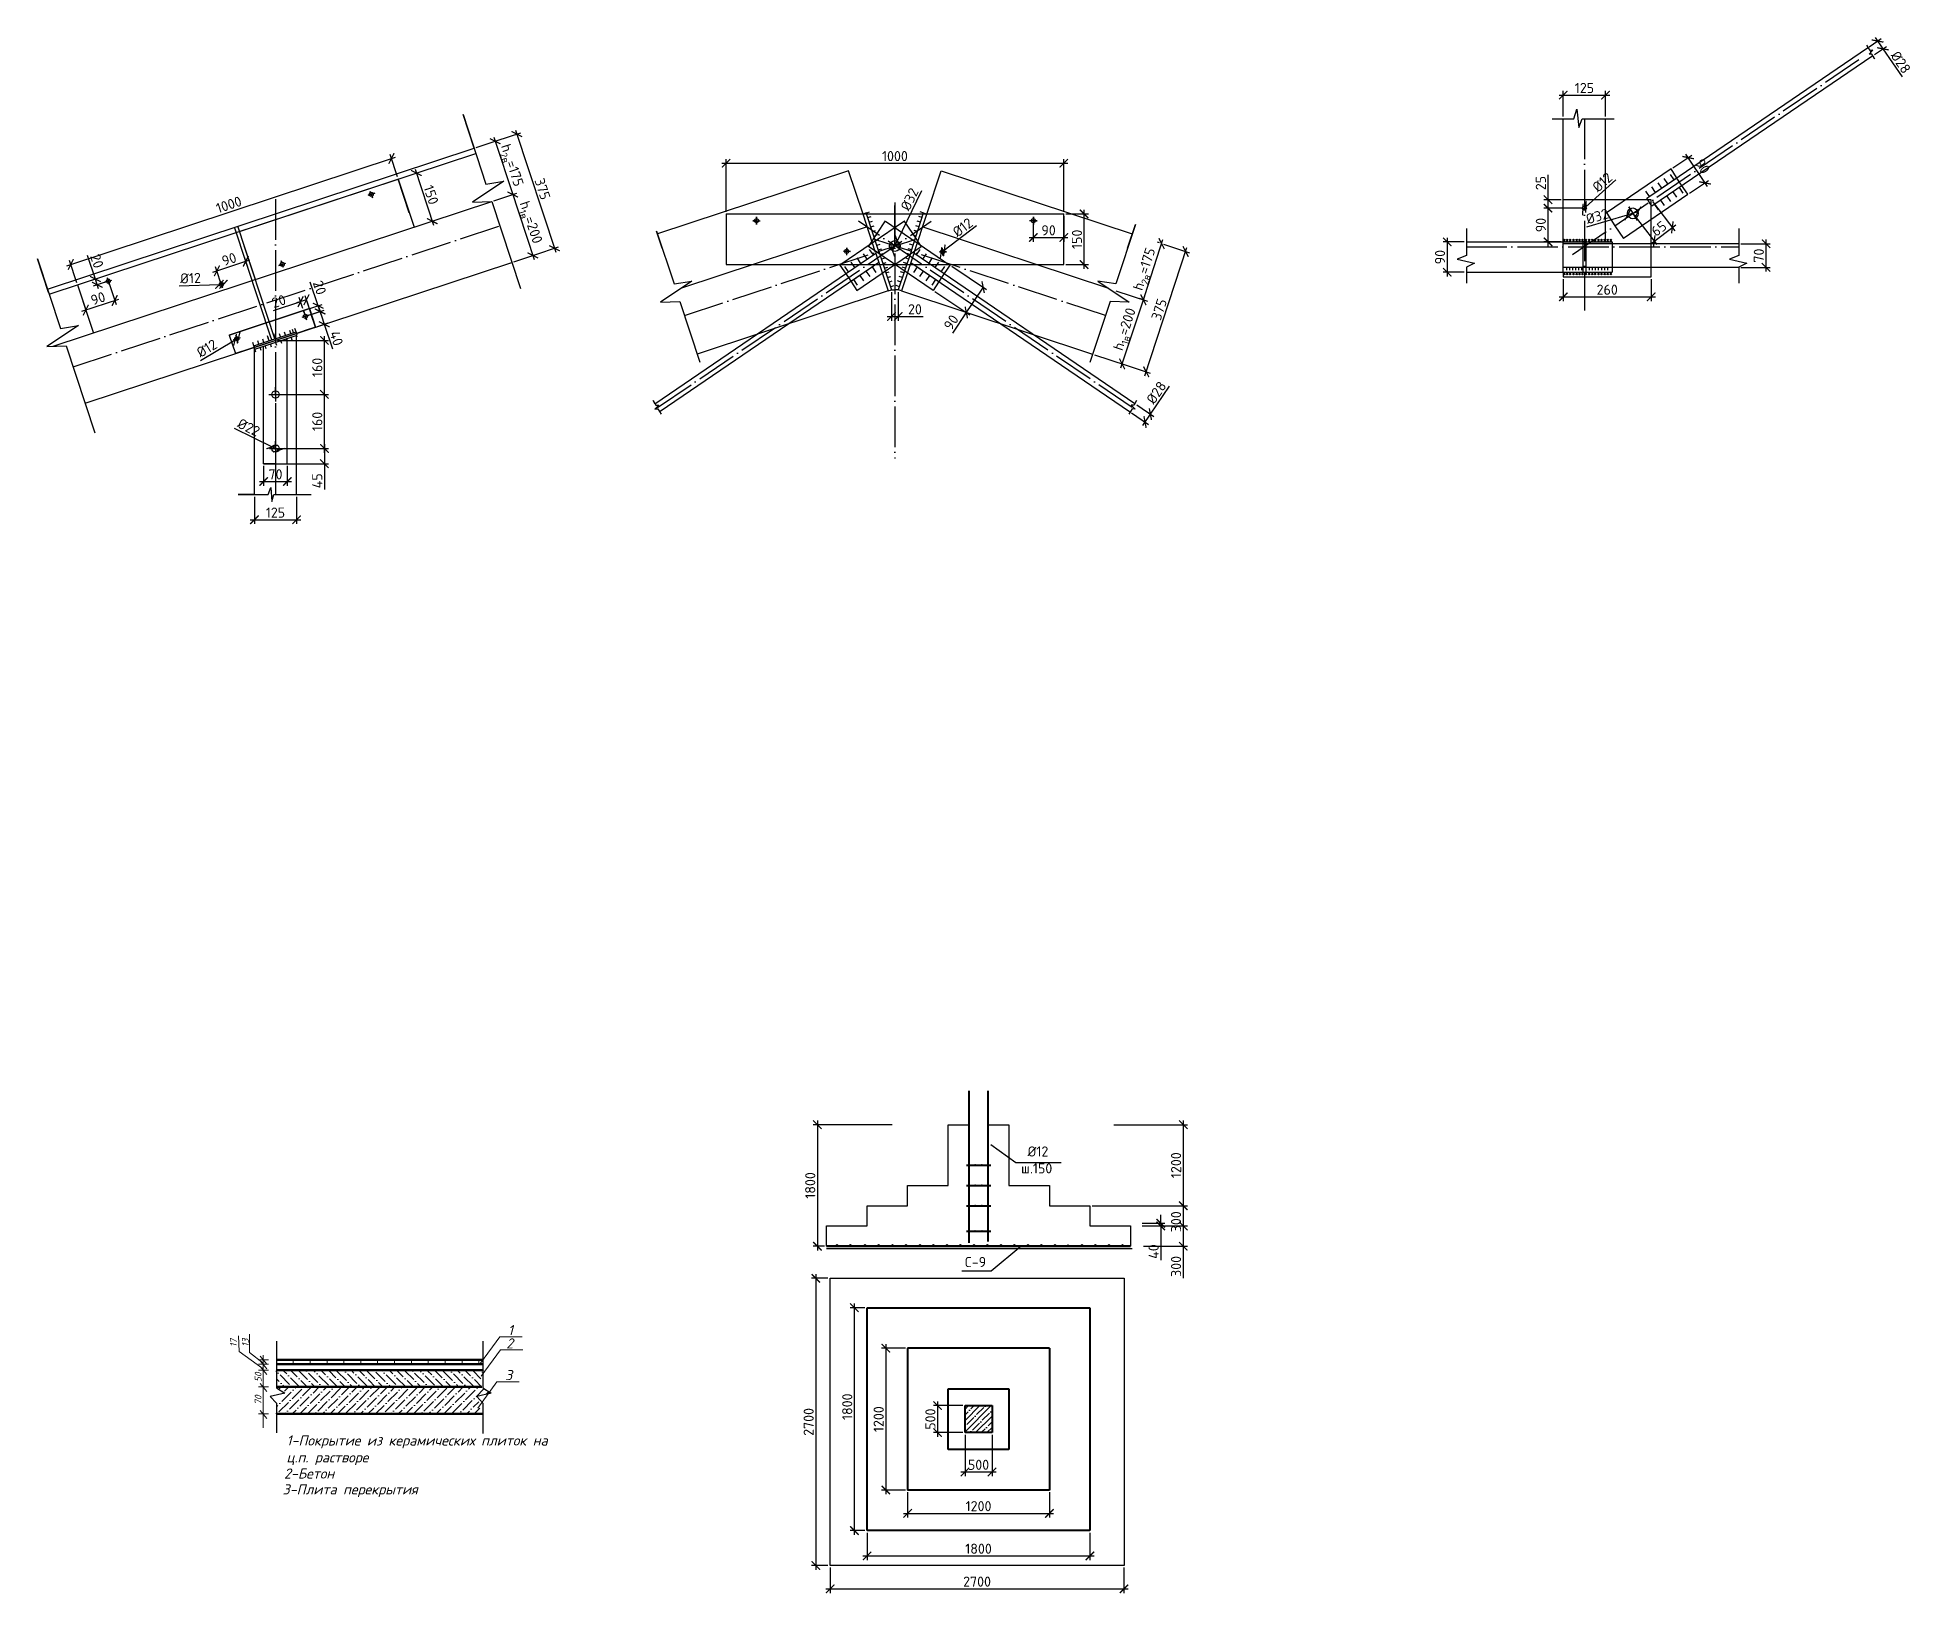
# Paper-space layout 'Лист1' of a CAD drawing. Header units: millimetres. Extents: x 30 to 586, y 98 to 559.
import ezdxf

# ---------------------------------------------------------------- set-up
doc = ezdxf.new("R2010")
doc.units = ezdxf.units.MM
doc.header["$LTSCALE"] = 0.5
doc.linetypes.add('ACAD_ISO04W100', pattern=[30, 24, -3, 0, -3])
for name, color, linetype in [('оси', 7, 'ACAD_ISO04W100'), ('размеры', 7, 'Continuous'), ('тонкие', 7, 'Continuous'), ('Тонкий', 7, 'Continuous')]:
    doc.layers.add(name, color=color, linetype=linetype)
for name, color, linetype, lineweight in [('ТОЛСТЫЕ', 1, 'Continuous', 50), ('Толстый', 7, 'Continuous', 40), ('ТОНКИЕе', 7, 'Continuous', 25)]:
    doc.layers.add(name, color=color, linetype=linetype, lineweight=lineweight)
doc.styles.add('Наклонный 5', font='isocpeur.ttf', dxfattribs={"oblique": 15, "height": 7})
doc.styles.add('Наклонный3.5', font='isocpeur.ttf', dxfattribs={"height": 3})
doc.dimstyles.new('СТРОИТЕЛЬНЫЙ', dxfattribs={"dimtxt": 3, "dimasz": 2.5, "dimexe": 1.25, "dimexo": 0.625, "dimtad": 1, "dimdec": 0, "dimlfac": 100, "dimdsep": 46, "dimtxsty": 'Наклонный3.5', "dimblk1": 'ARCHTICK', "dimblk2": 'ARCHTICK', "dimsah": 1, "dimcen": 0, "dimdle": 1.25, "dimadec": 0, "dimazin": 0, "dimtfac": 0.75, "dimtdec": 0, "dimtmove": 0, "dimatfit": 3, "dimldrblk": 'ARCHTICK', "dimfxl": 1, "dimtolj": 1, "dimtzin": 0, "dimarcsym": 1})

psp = doc.layouts.new('Лист1')

# ---------------------------------------------------------------- texts
at = {"layer": 'тонкие', "color": 18, "true_color": 0x000000, "char_height": 3, "attachment_point": 1, "style": 'Наклонный3.5'}
for s, width, insert in [(' %%C12\\Pш.150', 12.42902, (321.607, 230.434)), ('С-9', 14.08714, (304.976, 197.681))]:
    psp.add_mtext_dynamic_manual_height_columns(s, width=width, gutter_width=17.5, heights=[0], dxfattribs=dict(at, insert=insert))
at = {"layer": 'ТОНКИЕе', "color": 0, "lineweight": 5, "char_height": 2, "attachment_point": 1, "rotation": 90, "style": 'Наклонный 5'}
for s, width, insert in [('17', 0.9322, (87.363, 171.023)), ('13', 2, (90.88, 171.108)), ('50', 0.9322, (94.652, 160.672)), ('70', 0.9322, (94.652, 153.942))]:
    psp.add_mtext_dynamic_manual_height_columns(s, width=width, gutter_width=35, heights=[0], dxfattribs=dict(at, insert=insert))
at = {"layer": 'ТОНКИЕе', "color": 0, "lineweight": 5, "char_height": 3, "attachment_point": 1, "style": 'Наклонный 5'}
for s, width, insert in [('2', 4.79198, (169.129, 173.594)), ('1', 4.79198, (169.618, 177.53)), ('3', 4.79198, (168.78, 164.214)), ('1-Покрытие из керамических плиток на ц.п. растворе', 77.4887, (104.056, 144.852)), ('2-Бетон', 77.4887, (103.325, 135.066)), ('3-Плита перекрытия', 77.4887, (102.889, 130.368))]:
    psp.add_mtext_dynamic_manual_height_columns(s, width=width, gutter_width=35, heights=[0], dxfattribs=dict(at, insert=insert))

# ---------------------------------------------------------------- blocks, each defined once
blk = doc.blocks.new('_ArchTick')
at = {"color": 0, "linetype": 'ByBlock', "const_width": 0.15}
blk.add_lwpolyline([(-0.5, -0.5), (0.5, 0.5)], dxfattribs=at)
blk = doc.blocks.new('*D620')
at = {"layer": 'Defpoints', "color": 0, "transparency": 16777216}
for p in [(304.99, 145.67), (312.99, 145.67), (312.99, 134.03)]:
    blk.add_point(p, dxfattribs=at)
at = {"layer": 'тонкие', "color": 0, "lineweight": -2, "transparency": 16777216}
for p, q in [((304.99, 145.04), (304.99, 132.78)), ((312.99, 145.04), (312.99, 132.78)), ((303.74, 134.03), (314.24, 134.03))]:
    blk.add_line(p, q, dxfattribs=at)
at = {"layer": 'тонкие', "color": 0, "lineweight": -2, "transparency": 16777216, "xscale": 2.5, "yscale": 2.5, "zscale": 2.5, "rotation": 180}
blk.add_blockref('_ArchTick', (304.99, 134.03), dxfattribs=at)
at = {"layer": 'тонкие', "color": 0, "lineweight": -2, "transparency": 16777216, "xscale": 2.5, "yscale": 2.5, "zscale": 2.5}
blk.add_blockref('_ArchTick', (312.99, 134.03), dxfattribs=at)
at = {"layer": 'тонкие', "color": 0, "transparency": 16777216, "insert": (308.99, 136.15), "char_height": 3, "attachment_point": 5, "style": 'Наклонный3.5'}
blk.add_mtext('\\A1;500', dxfattribs=at)
blk = doc.blocks.new('*D621')
at = {"layer": 'Defpoints', "color": 0, "transparency": 16777216}
for p in [(304.99, 153.67), (296.86, 145.67), (304.99, 145.67)]:
    blk.add_point(p, dxfattribs=at)
at = {"layer": 'тонкие', "color": 0, "lineweight": -2, "transparency": 16777216}
for p, q in [((304.36, 153.67), (295.61, 153.67)), ((296.86, 154.92), (296.86, 144.42)), ((304.36, 145.67), (295.61, 145.67))]:
    blk.add_line(p, q, dxfattribs=at)
at = {"layer": 'тонкие', "color": 0, "lineweight": -2, "transparency": 16777216, "xscale": 2.5, "yscale": 2.5, "zscale": 2.5}
for p, rotation in [((296.86, 153.67), 90), ((296.86, 145.67), 270)]:
    blk.add_blockref('_ArchTick', p, dxfattribs=dict(at, rotation=rotation))
at = {"layer": 'тонкие', "color": 0, "transparency": 16777216, "insert": (294.74, 149.67), "char_height": 3, "attachment_point": 5, "rotation": 90, "style": 'Наклонный3.5'}
blk.add_mtext('\\A1;500', dxfattribs=at)
blk = doc.blocks.new('*D622')
at = {"layer": 'Defpoints', "color": 0, "transparency": 16777216}
for p in [(272.23, 182.67), (275.99, 182.67), (275.99, 116.67)]:
    blk.add_point(p, dxfattribs=at)
at = {"layer": 'тонкие', "color": 0, "lineweight": -2, "transparency": 16777216}
for p, q in [((272.23, 115.42), (272.23, 183.92)), ((275.36, 182.67), (270.98, 182.67)), ((275.36, 116.67), (270.98, 116.67))]:
    blk.add_line(p, q, dxfattribs=at)
at = {"layer": 'тонкие', "color": 0, "lineweight": -2, "transparency": 16777216, "xscale": 2.5, "yscale": 2.5, "zscale": 2.5}
for p, rotation in [((272.23, 182.67), 90), ((272.23, 116.67), 270)]:
    blk.add_blockref('_ArchTick', p, dxfattribs=dict(at, rotation=rotation))
at = {"layer": 'тонкие', "color": 0, "transparency": 16777216, "insert": (270.11, 153.34), "char_height": 3, "attachment_point": 5, "rotation": 90, "style": 'Наклонный3.5'}
blk.add_mtext('\\A1;1800', dxfattribs=at)
blk = doc.blocks.new('*D623')
at = {"layer": 'Defpoints', "color": 0, "transparency": 16777216}
for p in [(356.84, 207.67), (356.84, 206.87), (362.96, 206.87)]:
    blk.add_point(p, dxfattribs=at)
at = {"layer": 'тонкие', "color": 0, "lineweight": -2, "transparency": 16777216}
for p, q in [((357.47, 207.67), (364.21, 207.67)), ((357.47, 206.87), (364.21, 206.87)), ((362.96, 207.67), (362.96, 210.17)), ((362.96, 207.67), (362.96, 206.87)), ((362.96, 206.87), (362.96, 196.72))]:
    blk.add_line(p, q, dxfattribs=at)
at = {"layer": 'тонкие', "color": 0, "lineweight": -2, "transparency": 16777216, "xscale": 2.5, "yscale": 2.5, "zscale": 2.5}
for p, rotation in [((362.96, 207.67), 270), ((362.96, 206.87), 90)]:
    blk.add_blockref('_ArchTick', p, dxfattribs=dict(at, rotation=rotation))
at = {"layer": 'тонкие', "color": 0, "transparency": 16777216, "insert": (360.83, 199.29), "char_height": 3, "attachment_point": 5, "rotation": 90, "style": 'Наклонный3.5'}
blk.add_mtext('\\A1;40', dxfattribs=at)
blk = doc.blocks.new('*D624')
at = {"layer": 'Defpoints', "color": 0, "transparency": 16777216}
for p in [(357.24, 212.87), (357.24, 206.87), (369.62, 206.87)]:
    blk.add_point(p, dxfattribs=at)
at = {"layer": 'тонкие', "color": 0, "lineweight": -2, "transparency": 16777216}
for p, q in [((357.87, 212.87), (370.87, 212.87)), ((369.62, 214.12), (369.62, 205.62)), ((357.87, 206.87), (370.87, 206.87))]:
    blk.add_line(p, q, dxfattribs=at)
at = {"layer": 'тонкие', "color": 0, "lineweight": -2, "transparency": 16777216, "xscale": 2.5, "yscale": 2.5, "zscale": 2.5}
for p, rotation in [((369.62, 212.87), 90), ((369.62, 206.87), 270)]:
    blk.add_blockref('_ArchTick', p, dxfattribs=dict(at, rotation=rotation))
at = {"layer": 'тонкие', "color": 0, "transparency": 16777216, "insert": (367.5, 208.12), "char_height": 3, "attachment_point": 5, "rotation": 90, "style": 'Наклонный3.5'}
blk.add_mtext('\\A1;300', dxfattribs=at)
blk = doc.blocks.new('*D625')
at = {"layer": 'Defpoints', "color": 0, "transparency": 16777216}
for p in [(348.42, 236.87), (341.99, 212.87), (369.62, 212.87)]:
    blk.add_point(p, dxfattribs=at)
at = {"layer": 'тонкие', "color": 0, "lineweight": -2, "transparency": 16777216}
for p, q in [((349.05, 236.87), (370.87, 236.87)), ((369.62, 238.12), (369.62, 211.62)), ((342.61, 212.87), (370.87, 212.87))]:
    blk.add_line(p, q, dxfattribs=at)
at = {"layer": 'тонкие', "color": 0, "lineweight": -2, "transparency": 16777216, "xscale": 2.5, "yscale": 2.5, "zscale": 2.5}
for p, rotation in [((369.62, 236.87), 90), ((369.62, 212.87), 270)]:
    blk.add_blockref('_ArchTick', p, dxfattribs=dict(at, rotation=rotation))
at = {"layer": 'тонкие', "color": 0, "transparency": 16777216, "insert": (367.5, 224.87), "char_height": 3, "attachment_point": 5, "rotation": 90, "style": 'Наклонный3.5'}
blk.add_mtext('\\A1;1200', dxfattribs=at)
blk = doc.blocks.new('*D626')
at = {"layer": 'Defpoints', "color": 0, "transparency": 16777216}
for p in [(284.05, 236.87), (261.28, 200.87), (263.99, 200.87)]:
    blk.add_point(p, dxfattribs=at)
at = {"layer": 'тонкие', "color": 0, "lineweight": -2, "transparency": 16777216}
for p, q in [((283.42, 236.87), (260.03, 236.87)), ((261.28, 238.12), (261.28, 199.62)), ((263.36, 200.87), (260.03, 200.87))]:
    blk.add_line(p, q, dxfattribs=at)
at = {"layer": 'тонкие', "color": 0, "lineweight": -2, "transparency": 16777216, "xscale": 2.5, "yscale": 2.5, "zscale": 2.5}
for p, rotation in [((261.28, 236.87), 90), ((261.28, 200.87), 270)]:
    blk.add_blockref('_ArchTick', p, dxfattribs=dict(at, rotation=rotation))
at = {"layer": 'тонкие', "color": 0, "transparency": 16777216, "insert": (259.15, 218.87), "char_height": 3, "attachment_point": 5, "rotation": 90, "style": 'Наклонный3.5'}
blk.add_mtext('\\A1;1800', dxfattribs=at)
blk = doc.blocks.new('*D627')
at = {"layer": 'Defpoints', "color": 0, "transparency": 16777216}
for p in [(287.99, 128.67), (329.99, 128.67), (329.99, 121.77)]:
    blk.add_point(p, dxfattribs=at)
at = {"layer": 'Тонкий', "color": 0, "lineweight": -2, "transparency": 16777216}
for p, q in [((287.99, 128.04), (287.99, 120.52)), ((329.99, 128.04), (329.99, 120.52)), ((286.74, 121.77), (331.24, 121.77))]:
    blk.add_line(p, q, dxfattribs=at)
at = {"layer": 'Тонкий', "color": 0, "lineweight": -2, "transparency": 16777216, "xscale": 2.5, "yscale": 2.5, "zscale": 2.5, "rotation": 180}
blk.add_blockref('_ArchTick', (287.99, 121.77), dxfattribs=at)
at = {"layer": 'Тонкий', "color": 0, "lineweight": -2, "transparency": 16777216, "xscale": 2.5, "yscale": 2.5, "zscale": 2.5}
blk.add_blockref('_ArchTick', (329.99, 121.77), dxfattribs=at)
at = {"layer": 'Тонкий', "color": 0, "transparency": 16777216, "insert": (308.99, 123.9), "char_height": 3, "attachment_point": 5, "style": 'Наклонный3.5'}
blk.add_mtext('\\A1;1200', dxfattribs=at)
blk = doc.blocks.new('*D628')
at = {"layer": 'Defpoints', "color": 0, "transparency": 16777216}
for p in [(287.99, 170.67), (281.54, 128.67), (287.99, 128.67)]:
    blk.add_point(p, dxfattribs=at)
at = {"layer": 'Тонкий', "color": 0, "lineweight": -2, "transparency": 16777216}
for p, q in [((287.36, 170.67), (280.29, 170.67)), ((281.54, 171.92), (281.54, 127.42)), ((287.36, 128.67), (280.29, 128.67))]:
    blk.add_line(p, q, dxfattribs=at)
at = {"layer": 'Тонкий', "color": 0, "lineweight": -2, "transparency": 16777216, "xscale": 2.5, "yscale": 2.5, "zscale": 2.5}
for p, rotation in [((281.54, 170.67), 90), ((281.54, 128.67), 270)]:
    blk.add_blockref('_ArchTick', p, dxfattribs=dict(at, rotation=rotation))
at = {"layer": 'Тонкий', "color": 0, "transparency": 16777216, "insert": (279.42, 149.67), "char_height": 3, "attachment_point": 5, "rotation": 90, "style": 'Наклонный3.5'}
blk.add_mtext('\\A1;1200', dxfattribs=at)
blk = doc.blocks.new('*D629')
at = {"layer": 'Defpoints', "color": 0, "transparency": 16777216}
for p in [(357.24, 206.87), (357.24, 200.87), (369.62, 200.87)]:
    blk.add_point(p, dxfattribs=at)
at = {"layer": 'тонкие', "color": 0, "lineweight": -2, "transparency": 16777216}
for p, q in [((357.87, 206.87), (370.87, 206.87)), ((369.62, 208.12), (369.62, 200.87)), ((357.87, 200.87), (370.87, 200.87)), ((369.62, 200.87), (369.62, 191.42))]:
    blk.add_line(p, q, dxfattribs=at)
at = {"layer": 'тонкие', "color": 0, "lineweight": -2, "transparency": 16777216, "xscale": 2.5, "yscale": 2.5, "zscale": 2.5}
for p, rotation in [((369.62, 206.87), 90), ((369.62, 200.87), 270)]:
    blk.add_blockref('_ArchTick', p, dxfattribs=dict(at, rotation=rotation))
at = {"layer": 'тонкие', "color": 0, "transparency": 16777216, "insert": (367.5, 194.89), "char_height": 3, "attachment_point": 5, "rotation": 90, "style": 'Наклонный3.5'}
blk.add_mtext('\\A1;300', dxfattribs=at)
blk = doc.blocks.new('*D630')
at = {"layer": 'Defpoints', "color": 0, "transparency": 16777216}
for p in [(265.03, 191.37), (260.81, 106.31), (265.03, 106.31)]:
    blk.add_point(p, dxfattribs=at)
at = {"layer": 'размеры', "color": 0, "lineweight": -2, "transparency": 16777216}
for p, q in [((264.4, 191.37), (259.56, 191.37)), ((260.81, 192.62), (260.81, 105.06)), ((264.4, 106.31), (259.56, 106.31))]:
    blk.add_line(p, q, dxfattribs=at)
at = {"layer": 'размеры', "color": 0, "lineweight": -2, "transparency": 16777216, "xscale": 2.5, "yscale": 2.5, "zscale": 2.5}
for p, rotation in [((260.81, 191.37), 90), ((260.81, 106.31), 270)]:
    blk.add_blockref('_ArchTick', p, dxfattribs=dict(at, rotation=rotation))
at = {"layer": 'размеры', "color": 0, "transparency": 16777216, "insert": (258.69, 148.84), "char_height": 3, "attachment_point": 5, "rotation": 90, "style": 'Наклонный3.5'}
blk.add_mtext('\\A1;2700', dxfattribs=at)
blk = doc.blocks.new('*D631')
at = {"layer": 'Defpoints', "color": 0, "transparency": 16777216}
for p in [(275.99, 116.67), (341.99, 116.67), (341.99, 109.17)]:
    blk.add_point(p, dxfattribs=at)
at = {"layer": 'размеры', "color": 0, "lineweight": -2, "transparency": 16777216}
for p, q in [((275.99, 116.04), (275.99, 107.92)), ((341.99, 116.04), (341.99, 107.92)), ((274.74, 109.17), (343.24, 109.17))]:
    blk.add_line(p, q, dxfattribs=at)
at = {"layer": 'размеры', "color": 0, "lineweight": -2, "transparency": 16777216, "xscale": 2.5, "yscale": 2.5, "zscale": 2.5, "rotation": 180}
blk.add_blockref('_ArchTick', (275.99, 109.17), dxfattribs=at)
at = {"layer": 'размеры', "color": 0, "lineweight": -2, "transparency": 16777216, "xscale": 2.5, "yscale": 2.5, "zscale": 2.5}
blk.add_blockref('_ArchTick', (341.99, 109.17), dxfattribs=at)
at = {"layer": 'размеры', "color": 0, "transparency": 16777216, "insert": (308.99, 111.29), "char_height": 3, "attachment_point": 5, "style": 'Наклонный3.5'}
blk.add_mtext('\\A1;1800', dxfattribs=at)
blk = doc.blocks.new('*D632')
at = {"layer": 'Defpoints', "color": 0, "transparency": 16777216}
for p in [(265.03, 106.31), (352.07, 106.31), (352.07, 99.42)]:
    blk.add_point(p, dxfattribs=at)
at = {"layer": 'размеры', "color": 0, "lineweight": -2, "transparency": 16777216}
for p, q in [((265.03, 105.69), (265.03, 98.17)), ((352.07, 105.69), (352.07, 98.17)), ((263.78, 99.42), (353.32, 99.42))]:
    blk.add_line(p, q, dxfattribs=at)
at = {"layer": 'размеры', "color": 0, "lineweight": -2, "transparency": 16777216, "xscale": 2.5, "yscale": 2.5, "zscale": 2.5, "rotation": 180}
blk.add_blockref('_ArchTick', (265.03, 99.42), dxfattribs=at)
at = {"layer": 'размеры', "color": 0, "lineweight": -2, "transparency": 16777216, "xscale": 2.5, "yscale": 2.5, "zscale": 2.5}
blk.add_blockref('_ArchTick', (352.07, 99.42), dxfattribs=at)
at = {"layer": 'размеры', "color": 0, "transparency": 16777216, "insert": (308.55, 101.55), "char_height": 3, "attachment_point": 5, "style": 'Наклонный3.5'}
blk.add_mtext('\\A1;2700', dxfattribs=at)
blk = doc.blocks.new('*D718')
at = {"layer": 'Defpoints', "color": 0, "transparency": 16777216}
for p in [(135.13, 522.98), (137.13, 516.91), (42.17, 485.55)]:
    blk.add_point(p, dxfattribs=at)
at = {"layer": 'размеры', "color": 0, "lineweight": -2, "transparency": 16777216}
for p, q in [((38.98, 491.22), (136.31, 523.37)), ((136.93, 517.51), (134.73, 524.16)), ((41.98, 486.15), (39.78, 492.8))]:
    blk.add_line(p, q, dxfattribs=at)
at = {"layer": 'размеры', "color": 0, "lineweight": -2, "transparency": 16777216, "xscale": 2.5, "yscale": 2.5, "zscale": 2.5}
for p, rotation in [((135.13, 522.98), 18.27742371663996), ((40.17, 491.62), 198.27742371664)]:
    blk.add_blockref('_ArchTick', p, dxfattribs=dict(at, rotation=rotation))
at = {"layer": 'размеры', "color": 0, "transparency": 16777216, "insert": (86.98, 509.31), "char_height": 3, "attachment_point": 5, "rotation": 18.2774, "style": 'Наклонный3.5'}
blk.add_mtext('\\A1;1000', dxfattribs=at)
blk = doc.blocks.new('*D719')
at = {"layer": 'Defpoints', "color": 0, "transparency": 16777216}
for p in [(91.99, 492.55), (85.33, 484.01), (93.88, 486.83)]:
    blk.add_point(p, dxfattribs=at)
at = {"layer": 'размеры', "color": 0, "lineweight": -2, "transparency": 16777216}
for p, q in [((82.26, 489.34), (93.18, 492.94)), ((85.14, 484.6), (83.05, 490.92)), ((93.68, 487.43), (91.6, 493.74))]:
    blk.add_line(p, q, dxfattribs=at)
at = {"layer": 'размеры', "color": 0, "lineweight": -2, "transparency": 16777216, "xscale": 2.5, "yscale": 2.5, "zscale": 2.5}
for p, rotation in [((83.45, 489.73), 198.2774237166767), ((91.99, 492.55), 18.27742371667675)]:
    blk.add_blockref('_ArchTick', p, dxfattribs=dict(at, rotation=rotation))
at = {"layer": 'размеры', "color": 0, "transparency": 16777216, "insert": (87.05, 493.16), "char_height": 3, "attachment_point": 5, "rotation": 18.2774, "style": 'Наклонный3.5'}
blk.add_mtext('\\A1;90', dxfattribs=at)
blk = doc.blocks.new('*D720')
at = {"layer": 'Defpoints', "color": 0, "transparency": 16777216}
for p in [(42.17, 485.55), (50.72, 488.37), (53.17, 480.94)]:
    blk.add_point(p, dxfattribs=at)
at = {"layer": 'размеры', "color": 0, "lineweight": -2, "transparency": 16777216}
for p, q in [((42.37, 484.96), (45.02, 476.93)), ((50.92, 487.78), (53.57, 479.76)), ((43.44, 477.73), (54.36, 481.33))]:
    blk.add_line(p, q, dxfattribs=at)
at = {"layer": 'размеры', "color": 0, "lineweight": -2, "transparency": 16777216, "xscale": 2.5, "yscale": 2.5, "zscale": 2.5}
for p, rotation in [((44.63, 478.12), 198.2774237166626), ((53.17, 480.94), 18.27742371666263)]:
    blk.add_blockref('_ArchTick', p, dxfattribs=dict(at, rotation=rotation))
at = {"layer": 'размеры', "color": 0, "transparency": 16777216, "insert": (48.23, 481.55), "char_height": 3, "attachment_point": 5, "rotation": 18.2774, "style": 'Наклонный3.5'}
blk.add_mtext('\\A1;90', dxfattribs=at)
blk = doc.blocks.new('*D721')
at = {"layer": 'Defpoints', "color": 0, "transparency": 16777216}
for p in [(47.46, 487.29), (50.72, 488.37), (51.29, 486.67)]:
    blk.add_point(p, dxfattribs=at)
at = {"layer": 'размеры', "color": 0, "lineweight": -2, "transparency": 16777216}
for p, q in [((47.46, 487.29), (45.13, 494.26)), ((50.13, 488.18), (46.28, 486.89)), ((50.7, 486.47), (46.85, 485.18)), ((48.43, 484.39), (47.46, 487.29))]:
    blk.add_line(p, q, dxfattribs=at)
at = {"layer": 'размеры', "color": 0, "lineweight": -2, "transparency": 16777216, "xscale": 2.5, "yscale": 2.5, "zscale": 2.5}
for p, rotation in [((47.46, 487.29), 108.4896092949742), ((48.03, 485.58), 288.4896092949742)]:
    blk.add_blockref('_ArchTick', p, dxfattribs=dict(at, rotation=rotation))
at = {"layer": 'размеры', "color": 0, "transparency": 16777216, "insert": (47.92, 492.63), "char_height": 3, "attachment_point": 5, "rotation": 288.4896, "style": 'Наклонный3.5'}
blk.add_mtext('\\A1;20', dxfattribs=at)
blk = doc.blocks.new('*D722')
at = {"layer": 'Defpoints', "color": 0, "transparency": 16777216}
for p in [(137.13, 516.91), (141.83, 502.67), (147.2, 504.44)]:
    blk.add_point(p, dxfattribs=at)
at = {"layer": 'размеры', "color": 0, "lineweight": -2, "transparency": 16777216}
for p, q in [((137.72, 517.11), (143.68, 519.08)), ((142.11, 519.87), (147.59, 503.26)), ((142.43, 502.87), (148.39, 504.84))]:
    blk.add_line(p, q, dxfattribs=at)
at = {"layer": 'размеры', "color": 0, "lineweight": -2, "transparency": 16777216, "xscale": 2.5, "yscale": 2.5, "zscale": 2.5}
for p, rotation in [((142.5, 518.69), 108.2774237167121), ((147.2, 504.44), 288.2774237167121)]:
    blk.add_blockref('_ArchTick', p, dxfattribs=dict(at, rotation=rotation))
at = {"layer": 'размеры', "color": 0, "transparency": 16777216, "insert": (146.87, 512.23), "char_height": 3, "attachment_point": 5, "rotation": 288.2774, "style": 'Наклонный3.5'}
blk.add_mtext('\\A1;150', dxfattribs=at)
blk = doc.blocks.new('*D723')
at = {"layer": 'Defpoints', "color": 0, "transparency": 16777216}
for p in [(159.62, 526.04), (171.06, 512.32), (164.83, 510.27)]:
    blk.add_point(p, dxfattribs=at)
at = {"layer": 'размеры', "color": 0, "lineweight": -2, "transparency": 16777216}
for p, q in [((160.21, 526.24), (167.03, 528.49)), ((165.45, 529.29), (171.45, 511.14)), ((165.42, 510.46), (172.24, 512.71))]:
    blk.add_line(p, q, dxfattribs=at)
at = {"layer": 'размеры', "color": 0, "lineweight": -2, "transparency": 16777216, "xscale": 2.5, "yscale": 2.5, "zscale": 2.5}
for p, rotation in [((165.85, 528.1), 108.2774237166735), ((171.06, 512.32), 288.2774237166735)]:
    blk.add_blockref('_ArchTick', p, dxfattribs=dict(at, rotation=rotation))
at = {"layer": 'размеры', "color": 0, "transparency": 16777216, "insert": (170.47, 520.88), "char_height": 3, "attachment_point": 5, "rotation": 288.2774, "style": 'Наклонный3.5'}
blk.add_mtext('\\A1;h{\\H0.7x;\\S^ 2в;}=175', dxfattribs=at)
blk = doc.blocks.new('*D724')
at = {"layer": 'Defpoints', "color": 0, "transparency": 16777216}
for p in [(164.83, 510.27), (170.79, 492.23), (177.01, 494.29)]:
    blk.add_point(p, dxfattribs=at)
at = {"layer": 'размеры', "color": 0, "lineweight": -2, "transparency": 16777216}
for p, q in [((165.42, 510.46), (172.24, 512.71)), ((170.67, 513.51), (177.4, 493.1)), ((171.38, 492.43), (178.2, 494.68))]:
    blk.add_line(p, q, dxfattribs=at)
at = {"layer": 'размеры', "color": 0, "lineweight": -2, "transparency": 16777216, "xscale": 2.5, "yscale": 2.5, "zscale": 2.5}
for p, rotation in [((171.06, 512.32), 108.2774237166893), ((177.01, 494.29), 288.2774237166893)]:
    blk.add_blockref('_ArchTick', p, dxfattribs=dict(at, rotation=rotation))
at = {"layer": 'размеры', "color": 0, "transparency": 16777216, "insert": (176.05, 503.97), "char_height": 3, "attachment_point": 5, "rotation": 288.2774, "style": 'Наклонный3.5'}
blk.add_mtext('\\A1;h{\\H0.7x;\\S^ 1в;}=200', dxfattribs=at)
blk = doc.blocks.new('*D714')
at = {"layer": 'Defpoints', "color": 0, "transparency": 16777216}
for p in [(165.85, 528.1), (183.43, 496.41), (177.01, 494.29)]:
    blk.add_point(p, dxfattribs=at)
at = {"layer": 'размеры', "color": 0, "lineweight": -2, "transparency": 16777216}
for p, q in [((166.44, 528.3), (173.45, 530.61)), ((171.87, 531.41), (183.82, 495.22)), ((177.61, 494.49), (184.62, 496.8))]:
    blk.add_line(p, q, dxfattribs=at)
at = {"layer": 'размеры', "color": 0, "lineweight": -2, "transparency": 16777216, "xscale": 2.5, "yscale": 2.5, "zscale": 2.5}
for p, rotation in [((172.26, 530.22), 108.2774237166189), ((183.43, 496.41), 288.2774237166189)]:
    blk.add_blockref('_ArchTick', p, dxfattribs=dict(at, rotation=rotation))
at = {"layer": 'размеры', "color": 0, "transparency": 16777216, "insert": (179.86, 513.98), "char_height": 3, "attachment_point": 5, "rotation": 288.2774, "style": 'Наклонный3.5'}
blk.add_mtext('\\A1;375', dxfattribs=at)
blk = doc.blocks.new('*D725')
at = {"layer": 'Defpoints', "color": 0, "transparency": 16777216}
for p in [(109.09, 477.96), (113.41, 479.4), (109.66, 476.25)]:
    blk.add_point(p, dxfattribs=at)
at = {"layer": 'размеры', "color": 0, "lineweight": -2, "transparency": 16777216}
for p, q in [((113.41, 479.4), (111.08, 486.37)), ((109.68, 478.16), (114.6, 479.8)), ((110.25, 476.45), (115.17, 478.09)), ((114.38, 476.51), (113.41, 479.4))]:
    blk.add_line(p, q, dxfattribs=at)
at = {"layer": 'размеры', "color": 0, "lineweight": -2, "transparency": 16777216, "xscale": 2.5, "yscale": 2.5, "zscale": 2.5}
for p, rotation in [((113.41, 479.4), 108.4965532206105), ((113.99, 477.7), 288.4965532206105)]:
    blk.add_blockref('_ArchTick', p, dxfattribs=dict(at, rotation=rotation))
at = {"layer": 'размеры', "color": 0, "transparency": 16777216, "insert": (113.87, 484.75), "char_height": 3, "attachment_point": 5, "rotation": 288.4966, "style": 'Наклонный3.5'}
blk.add_mtext('\\A1;20', dxfattribs=at)
blk = doc.blocks.new('*D726')
at = {"layer": 'Defpoints', "color": 0, "transparency": 16777216}
for p in [(111.4, 476.83), (112.65, 473.03), (115.24, 473.89)]:
    blk.add_point(p, dxfattribs=at)
at = {"layer": 'размеры', "color": 0, "lineweight": -2, "transparency": 16777216}
for p, q in [((111.99, 477.03), (115.18, 478.08)), ((113.6, 478.87), (115.24, 473.89)), ((113.25, 473.23), (116.43, 474.28)), ((115.24, 473.89), (117.64, 466.62))]:
    blk.add_line(p, q, dxfattribs=at)
at = {"layer": 'размеры', "color": 0, "lineweight": -2, "transparency": 16777216, "xscale": 2.5, "yscale": 2.5, "zscale": 2.5}
for p, rotation in [((113.99, 477.69), 108.2774237166432), ((115.24, 473.89), 288.2774237166432)]:
    blk.add_blockref('_ArchTick', p, dxfattribs=dict(at, rotation=rotation))
at = {"layer": 'размеры', "color": 0, "transparency": 16777216, "insert": (118.85, 469.74), "char_height": 3, "attachment_point": 5, "rotation": 288.2774, "style": 'Наклонный3.5'}
blk.add_mtext('\\A1;40', dxfattribs=at)
blk = doc.blocks.new('*D727')
at = {"layer": 'Defpoints', "color": 0, "transparency": 16777216}
for p in [(109.09, 477.96), (109.97, 481.17), (110.84, 478.53)]:
    blk.add_point(p, dxfattribs=at)
at = {"layer": 'размеры', "color": 0, "lineweight": -2, "transparency": 16777216}
for p, q in [((108.22, 480.59), (100.13, 477.92)), ((109.97, 481.17), (107.03, 480.2)), ((108.89, 478.55), (107.83, 481.78)), ((110.64, 479.13), (109.58, 482.36))]:
    blk.add_line(p, q, dxfattribs=at)
at = {"layer": 'размеры', "color": 0, "lineweight": -2, "transparency": 16777216, "xscale": 2.5, "yscale": 2.5, "zscale": 2.5}
for p, rotation in [((108.22, 480.59), 198.2774237167337), ((109.97, 481.17), 18.27742371673369)]:
    blk.add_blockref('_ArchTick', p, dxfattribs=dict(at, rotation=rotation))
at = {"layer": 'размеры', "color": 0, "transparency": 16777216, "insert": (101.77, 480.7), "char_height": 3, "attachment_point": 5, "rotation": 18.2774, "style": 'Наклонный3.5'}
blk.add_mtext('\\A1;20', dxfattribs=at)
blk = doc.blocks.new('*D728')
at = {"layer": 'Defpoints', "color": 0, "transparency": 16777216}
for p in [(94.54, 423.44), (107.04, 423.44), (107.04, 416.01)]:
    blk.add_point(p, dxfattribs=at)
at = {"layer": 'размеры', "color": 0, "lineweight": -2, "transparency": 16777216}
for p, q in [((94.54, 422.81), (94.54, 414.76)), ((107.04, 422.81), (107.04, 414.76)), ((93.29, 416.01), (108.29, 416.01))]:
    blk.add_line(p, q, dxfattribs=at)
at = {"layer": 'размеры', "color": 0, "lineweight": -2, "transparency": 16777216, "xscale": 2.5, "yscale": 2.5, "zscale": 2.5, "rotation": 180}
blk.add_blockref('_ArchTick', (94.54, 416.01), dxfattribs=at)
at = {"layer": 'размеры', "color": 0, "lineweight": -2, "transparency": 16777216, "xscale": 2.5, "yscale": 2.5, "zscale": 2.5}
blk.add_blockref('_ArchTick', (107.04, 416.01), dxfattribs=at)
at = {"layer": 'размеры', "color": 0, "transparency": 16777216, "insert": (100.79, 418.13), "char_height": 3, "attachment_point": 5, "style": 'Наклонный3.5'}
blk.add_mtext('\\A1;125', dxfattribs=at)
blk = doc.blocks.new('*D729')
at = {"layer": 'Defpoints', "color": 0, "transparency": 16777216}
for p in [(100.79, 437.11), (100.79, 432.61), (115.28, 432.61)]:
    blk.add_point(p, dxfattribs=at)
at = {"layer": 'размеры', "color": 0, "lineweight": -2, "transparency": 16777216}
for p, q in [((101.41, 437.11), (116.53, 437.11)), ((115.28, 438.36), (115.28, 432.61)), ((101.41, 432.61), (116.53, 432.61)), ((115.28, 432.61), (115.28, 424.96))]:
    blk.add_line(p, q, dxfattribs=at)
at = {"layer": 'размеры', "color": 0, "lineweight": -2, "transparency": 16777216, "xscale": 2.5, "yscale": 2.5, "zscale": 2.5}
for p, rotation in [((115.28, 437.11), 90), ((115.28, 432.61), 270)]:
    blk.add_blockref('_ArchTick', p, dxfattribs=dict(at, rotation=rotation))
at = {"layer": 'размеры', "color": 0, "transparency": 16777216, "insert": (113.16, 427.54), "char_height": 3, "attachment_point": 5, "rotation": 90, "style": 'Наклонный3.5'}
blk.add_mtext('\\A1;45', dxfattribs=at)
blk = doc.blocks.new('*D730')
at = {"layer": 'Defpoints', "color": 0, "transparency": 16777216}
for p in [(100.79, 453.14), (115.28, 453.14), (100.79, 437.11)]:
    blk.add_point(p, dxfattribs=at)
at = {"layer": 'размеры', "color": 0, "lineweight": -2, "transparency": 16777216}
for p, q in [((101.41, 453.14), (116.53, 453.14)), ((115.28, 435.86), (115.28, 454.39)), ((101.41, 437.11), (116.53, 437.11))]:
    blk.add_line(p, q, dxfattribs=at)
at = {"layer": 'размеры', "color": 0, "lineweight": -2, "transparency": 16777216, "xscale": 2.5, "yscale": 2.5, "zscale": 2.5}
for p, rotation in [((115.28, 453.14), 90), ((115.28, 437.11), 270)]:
    blk.add_blockref('_ArchTick', p, dxfattribs=dict(at, rotation=rotation))
at = {"layer": 'размеры', "color": 0, "transparency": 16777216, "insert": (113.16, 445.12), "char_height": 3, "attachment_point": 5, "rotation": 90, "style": 'Наклонный3.5'}
blk.add_mtext('\\A1;160', dxfattribs=at)
blk = doc.blocks.new('*D731')
at = {"layer": 'Defpoints', "color": 0, "transparency": 16777216}
for p in [(100.79, 469.11), (115.28, 469.11), (100.79, 453.11)]:
    blk.add_point(p, dxfattribs=at)
at = {"layer": 'размеры', "color": 0, "lineweight": -2, "transparency": 16777216}
for p, q in [((101.41, 469.11), (116.53, 469.11)), ((115.28, 451.86), (115.28, 470.36)), ((101.41, 453.11), (116.53, 453.11))]:
    blk.add_line(p, q, dxfattribs=at)
at = {"layer": 'размеры', "color": 0, "lineweight": -2, "transparency": 16777216, "xscale": 2.5, "yscale": 2.5, "zscale": 2.5}
for p, rotation in [((115.28, 469.11), 90), ((115.28, 453.11), 270)]:
    blk.add_blockref('_ArchTick', p, dxfattribs=dict(at, rotation=rotation))
at = {"layer": 'размеры', "color": 0, "transparency": 16777216, "insert": (113.16, 461.11), "char_height": 3, "attachment_point": 5, "rotation": 90, "style": 'Наклонный3.5'}
blk.add_mtext('\\A1;160', dxfattribs=at)
blk = doc.blocks.new('*D732')
at = {"layer": 'Defpoints', "color": 0, "transparency": 16777216}
for p in [(99.8, 437.58), (101.77, 436.6)]:
    blk.add_point(p, dxfattribs=at)
at = {"layer": 'размеры', "color": 0, "lineweight": -2, "transparency": 16777216}
for p in [(88.54, 443.13), (101.77, 436.6)]:
    blk.add_line(p, (99.8, 437.58), dxfattribs=at)
at = {"layer": 'размеры', "color": 0, "lineweight": -2, "transparency": 16777216, "xscale": 2.5, "yscale": 2.5, "zscale": 2.5}
for p, rotation in [((99.8, 437.58), 333.7412441914211), ((101.77, 436.6), 153.741244191421)]:
    blk.add_blockref('_ArchTick', p, dxfattribs=dict(at, rotation=rotation))
at = {"layer": 'размеры', "color": 0, "transparency": 16777216, "insert": (92.87, 443.37), "char_height": 3, "attachment_point": 5, "rotation": 333.7412, "style": 'Наклонный3.5'}
blk.add_mtext('\\A1;%%C22', dxfattribs=at)
blk = doc.blocks.new('*D733')
at = {"layer": 'Defpoints', "color": 0, "transparency": 16777216}
for p in [(88.83, 469.29), (89.86, 469.91)]:
    blk.add_point(p, dxfattribs=at)
at = {"layer": 'размеры', "color": 0, "lineweight": -2, "transparency": 16777216}
for p in [(78.57, 463.18), (89.86, 469.91)]:
    blk.add_line(p, (88.83, 469.29), dxfattribs=at)
at = {"layer": 'размеры', "color": 0, "lineweight": -2, "transparency": 16777216, "xscale": 2.5, "yscale": 2.5, "zscale": 2.5}
for p, rotation in [((88.83, 469.29), 30.7807739418708), ((89.86, 469.91), 210.7807739418708)]:
    blk.add_blockref('_ArchTick', p, dxfattribs=dict(at, rotation=rotation))
at = {"layer": 'размеры', "color": 0, "transparency": 16777216, "insert": (80.46, 466.78), "char_height": 3, "attachment_point": 5, "rotation": 30.7808, "style": 'Наклонный3.5'}
blk.add_mtext('\\A1;%%C12', dxfattribs=at)
blk = doc.blocks.new('*D734')
at = {"layer": 'Defpoints', "color": 0, "transparency": 16777216}
for p in [(84.18, 485.7), (85.38, 485.74)]:
    blk.add_point(p, dxfattribs=at)
at = {"layer": 'размеры', "color": 0, "lineweight": -2, "transparency": 16777216}
for p in [(72.23, 485.32), (85.38, 485.74)]:
    blk.add_line(p, (84.18, 485.7), dxfattribs=at)
at = {"layer": 'размеры', "color": 0, "lineweight": -2, "transparency": 16777216, "xscale": 2.5, "yscale": 2.5, "zscale": 2.5}
for p, rotation in [((84.18, 485.7), 1.83477520547695), ((85.38, 485.74), 181.834775205477)]:
    blk.add_blockref('_ArchTick', p, dxfattribs=dict(at, rotation=rotation))
at = {"layer": 'размеры', "color": 0, "transparency": 16777216, "insert": (75.64, 487.55), "char_height": 3, "width": 14.8657, "attachment_point": 5, "rotation": 1.8348, "style": 'Наклонный3.5'}
blk.add_mtext('\\A1;%%C12', dxfattribs=at)
blk = doc.blocks.new('*D735')
at = {"layer": 'Defpoints', "color": 0, "transparency": 16777216}
for p in [(97.29, 432.61), (104.29, 432.61), (104.29, 427.34)]:
    blk.add_point(p, dxfattribs=at)
at = {"layer": 'размеры', "color": 0, "lineweight": -2, "transparency": 16777216}
for p, q in [((97.29, 431.99), (97.29, 426.09)), ((104.29, 431.99), (104.29, 426.09)), ((96.04, 427.34), (105.54, 427.34))]:
    blk.add_line(p, q, dxfattribs=at)
at = {"layer": 'размеры', "color": 0, "lineweight": -2, "transparency": 16777216, "xscale": 2.5, "yscale": 2.5, "zscale": 2.5, "rotation": 180}
blk.add_blockref('_ArchTick', (97.29, 427.34), dxfattribs=at)
at = {"layer": 'размеры', "color": 0, "lineweight": -2, "transparency": 16777216, "xscale": 2.5, "yscale": 2.5, "zscale": 2.5}
blk.add_blockref('_ArchTick', (104.29, 427.34), dxfattribs=at)
at = {"layer": 'размеры', "color": 0, "transparency": 16777216, "insert": (100.79, 429.47), "char_height": 3, "attachment_point": 5, "style": 'Наклонный3.5'}
blk.add_mtext('\\A1;70', dxfattribs=at)
blk = doc.blocks.new('*D715')
at = {"layer": 'Defpoints', "color": 0, "transparency": 16777216}
for p in [(349.05, 484.03), (357.81, 481.14), (342.77, 465.04)]:
    blk.add_point(p, dxfattribs=at)
at = {"layer": 'размеры', "color": 0, "lineweight": -2, "transparency": 16777216}
for p, q in [((349.64, 483.83), (358.99, 480.74)), ((351.14, 460.96), (358.2, 482.32)), ((343.37, 464.84), (352.72, 461.75))]:
    blk.add_line(p, q, dxfattribs=at)
at = {"layer": 'размеры', "color": 0, "lineweight": -2, "transparency": 16777216, "xscale": 2.5, "yscale": 2.5, "zscale": 2.5}
for p, rotation in [((357.81, 481.14), 71.72257628330337), ((351.53, 462.14), 251.7225762833034)]:
    blk.add_blockref('_ArchTick', p, dxfattribs=dict(at, rotation=rotation))
at = {"layer": 'размеры', "color": 0, "transparency": 16777216, "insert": (352.65, 472.31), "char_height": 3, "attachment_point": 5, "rotation": 71.7226, "style": 'Наклонный3.5'}
blk.add_mtext('\\A1;h{\\H0.7x;\\S^ 1в;}=200', dxfattribs=at)
blk = doc.blocks.new('*D712')
at = {"layer": 'Defpoints', "color": 0, "transparency": 16777216}
for p in [(363.2, 497.78), (363.2, 497.78), (357.81, 481.14)]:
    blk.add_point(p, dxfattribs=at)
at = {"layer": 'размеры', "color": 0, "lineweight": -2, "transparency": 16777216}
for p, q in [((357.42, 479.95), (363.58, 498.97)), ((362.6, 497.97), (362.01, 498.17)), ((357.21, 481.33), (356.62, 481.52))]:
    blk.add_line(p, q, dxfattribs=at)
at = {"layer": 'размеры', "color": 0, "lineweight": -2, "transparency": 16777216, "xscale": 2.5, "yscale": 2.5, "zscale": 2.5}
for p, rotation in [((363.2, 497.78), 72.0504827536603), ((357.81, 481.14), 252.0504827536603)]:
    blk.add_blockref('_ArchTick', p, dxfattribs=dict(at, rotation=rotation))
at = {"layer": 'размеры', "color": 0, "transparency": 16777216, "insert": (358.48, 490.11), "char_height": 3, "attachment_point": 5, "rotation": 72.0505, "style": 'Наклонный3.5'}
blk.add_mtext('\\A1;h{\\H0.7x;\\S^ 2в;}=175', dxfattribs=at)
blk = doc.blocks.new('*D713')
at = {"layer": 'Defpoints', "color": 0, "transparency": 16777216}
for p in [(363.2, 497.78), (370.32, 495.45), (351.53, 462.14)]:
    blk.add_point(p, dxfattribs=at)
at = {"layer": 'размеры', "color": 0, "lineweight": -2, "transparency": 16777216}
for p, q in [((358.26, 458.63), (370.71, 496.64)), ((363.79, 497.59), (371.5, 495.06)), ((352.13, 461.95), (359.84, 459.43))]:
    blk.add_line(p, q, dxfattribs=at)
at = {"layer": 'размеры', "color": 0, "lineweight": -2, "transparency": 16777216, "xscale": 2.5, "yscale": 2.5, "zscale": 2.5}
for p, rotation in [((370.32, 495.45), 71.8755851749275), ((358.65, 459.81), 251.8755851749275)]:
    blk.add_blockref('_ArchTick', p, dxfattribs=dict(at, rotation=rotation))
at = {"layer": 'размеры', "color": 0, "transparency": 16777216, "insert": (362.46, 478.29), "char_height": 3, "attachment_point": 5, "rotation": 71.8756, "style": 'Наклонный3.5'}
blk.add_mtext('\\A1;375', dxfattribs=at)
blk = doc.blocks.new('*D716')
at = {"layer": 'Defpoints', "color": 0, "transparency": 16777216}
for p in [(334.23, 506.56), (340.26, 506.56), (334.23, 491.56)]:
    blk.add_point(p, dxfattribs=at)
at = {"layer": 'размеры', "color": 0, "lineweight": -2, "transparency": 16777216}
for p, q in [((334.86, 506.56), (341.51, 506.56)), ((340.26, 490.31), (340.26, 507.81)), ((334.86, 491.56), (341.51, 491.56))]:
    blk.add_line(p, q, dxfattribs=at)
at = {"layer": 'размеры', "color": 0, "lineweight": -2, "transparency": 16777216, "xscale": 2.5, "yscale": 2.5, "zscale": 2.5}
for p, rotation in [((340.26, 506.56), 90), ((340.26, 491.56), 270)]:
    blk.add_blockref('_ArchTick', p, dxfattribs=dict(at, rotation=rotation))
at = {"layer": 'размеры', "color": 0, "transparency": 16777216, "insert": (338.13, 499.06), "char_height": 3, "attachment_point": 5, "rotation": 90, "style": 'Наклонный3.5'}
blk.add_mtext('\\A1;150', dxfattribs=at)
blk = doc.blocks.new('*D717')
at = {"layer": 'Defpoints', "color": 0, "transparency": 16777216}
for p in [(300.52, 491.43), (295.54, 483.94), (310.35, 484.9)]:
    blk.add_point(p, dxfattribs=at)
at = {"layer": 'размеры', "color": 0, "lineweight": -2, "transparency": 16777216}
for p, q in [((301.04, 491.09), (311.39, 484.21)), ((296.06, 483.59), (306.41, 476.71)), ((310.35, 484.9), (304.68, 476.36)), ((305.37, 477.41), (301.31, 471.28))]:
    blk.add_line(p, q, dxfattribs=at)
at = {"layer": 'размеры', "color": 0, "lineweight": -2, "transparency": 16777216, "xscale": 2.5, "yscale": 2.5, "zscale": 2.5}
for p, rotation in [((310.35, 484.9), 56.40217493020187), ((305.37, 477.41), 236.4021749302019)]:
    blk.add_blockref('_ArchTick', p, dxfattribs=dict(at, rotation=rotation))
at = {"layer": 'размеры', "color": 0, "transparency": 16777216, "insert": (300.88, 474.48), "char_height": 3, "attachment_point": 5, "rotation": 56.4022, "style": 'Наклонный3.5'}
blk.add_mtext('\\A1;90', dxfattribs=at)
blk = doc.blocks.new('*D736')
at = {"layer": 'Defpoints', "color": 0, "transparency": 16777216}
for p in [(355.31, 450.38), (353.74, 448.06), (359.88, 447.27)]:
    blk.add_point(p, dxfattribs=at)
at = {"layer": 'размеры', "color": 0, "lineweight": -2, "transparency": 16777216}
for p, q in [((359.88, 447.27), (365.53, 455.58)), ((355.83, 450.03), (360.91, 446.57)), ((354.25, 447.71), (359.33, 444.25)), ((357.6, 443.92), (359.88, 447.27))]:
    blk.add_line(p, q, dxfattribs=at)
at = {"layer": 'размеры', "color": 0, "lineweight": -2, "transparency": 16777216, "xscale": 2.5, "yscale": 2.5, "zscale": 2.5}
for p, rotation in [((358.3, 444.95), 235.7496169560396), ((359.88, 447.27), 55.74961695603957)]:
    blk.add_blockref('_ArchTick', p, dxfattribs=dict(at, rotation=rotation))
at = {"layer": 'размеры', "color": 0, "transparency": 16777216, "insert": (361.65, 453.65), "char_height": 3, "attachment_point": 5, "rotation": 55.7496, "style": 'Наклонный3.5'}
blk.add_mtext('\\A1;%%C28', dxfattribs=at)
blk = doc.blocks.new('*D737')
at = {"layer": 'Defpoints', "color": 0, "transparency": 16777216}
for p in [(334.23, 521.58), (234.23, 506.56), (334.23, 506.56)]:
    blk.add_point(p, dxfattribs=at)
at = {"layer": 'размеры', "color": 0, "lineweight": -2, "transparency": 16777216}
for p, q in [((234.23, 507.19), (234.23, 522.83)), ((334.23, 507.19), (334.23, 522.83)), ((232.98, 521.58), (335.48, 521.58))]:
    blk.add_line(p, q, dxfattribs=at)
at = {"layer": 'размеры', "color": 0, "lineweight": -2, "transparency": 16777216, "xscale": 2.5, "yscale": 2.5, "zscale": 2.5, "rotation": 180}
blk.add_blockref('_ArchTick', (234.23, 521.58), dxfattribs=at)
at = {"layer": 'размеры', "color": 0, "lineweight": -2, "transparency": 16777216, "xscale": 2.5, "yscale": 2.5, "zscale": 2.5}
blk.add_blockref('_ArchTick', (334.23, 521.58), dxfattribs=at)
at = {"layer": 'размеры', "color": 0, "transparency": 16777216, "insert": (284.23, 523.7), "char_height": 3, "attachment_point": 5, "style": 'Наклонный3.5'}
blk.add_mtext('\\A1;1000', dxfattribs=at)
blk = doc.blocks.new('*D738')
at = {"layer": 'Defpoints', "color": 0, "transparency": 16777216}
for p in [(334.23, 506.56), (325.22, 504.55), (334.23, 499.59)]:
    blk.add_point(p, dxfattribs=at)
at = {"layer": 'размеры', "color": 0, "lineweight": -2, "transparency": 16777216}
for p, q in [((334.23, 505.94), (334.23, 498.34)), ((325.22, 503.93), (325.22, 498.34)), ((323.97, 499.59), (335.48, 499.59))]:
    blk.add_line(p, q, dxfattribs=at)
at = {"layer": 'размеры', "color": 0, "lineweight": -2, "transparency": 16777216, "xscale": 2.5, "yscale": 2.5, "zscale": 2.5, "rotation": 180}
blk.add_blockref('_ArchTick', (325.22, 499.59), dxfattribs=at)
at = {"layer": 'размеры', "color": 0, "lineweight": -2, "transparency": 16777216, "xscale": 2.5, "yscale": 2.5, "zscale": 2.5}
blk.add_blockref('_ArchTick', (334.23, 499.59), dxfattribs=at)
at = {"layer": 'размеры', "color": 0, "transparency": 16777216, "insert": (329.73, 501.72), "char_height": 3, "attachment_point": 5, "style": 'Наклонный3.5'}
blk.add_mtext('\\A1;90', dxfattribs=at)
blk = doc.blocks.new('*D739')
at = {"layer": 'Defpoints', "color": 0, "transparency": 16777216}
for p in [(283.23, 484.06), (285.23, 484.06), (285.23, 476.21)]:
    blk.add_point(p, dxfattribs=at)
at = {"layer": 'размеры', "color": 0, "lineweight": -2, "transparency": 16777216}
for p, q in [((283.23, 483.43), (283.23, 474.96)), ((285.23, 483.43), (285.23, 474.96)), ((281.98, 476.21), (285.23, 476.21)), ((285.23, 476.21), (292.58, 476.21))]:
    blk.add_line(p, q, dxfattribs=at)
at = {"layer": 'размеры', "color": 0, "lineweight": -2, "transparency": 16777216, "xscale": 2.5, "yscale": 2.5, "zscale": 2.5, "rotation": 180}
blk.add_blockref('_ArchTick', (283.23, 476.21), dxfattribs=at)
at = {"layer": 'размеры', "color": 0, "lineweight": -2, "transparency": 16777216, "xscale": 2.5, "yscale": 2.5, "zscale": 2.5}
blk.add_blockref('_ArchTick', (285.23, 476.21), dxfattribs=at)
at = {"layer": 'размеры', "color": 0, "transparency": 16777216, "insert": (290.16, 478.34), "char_height": 3, "attachment_point": 5, "style": 'Наклонный3.5'}
blk.add_mtext('\\A1;20', dxfattribs=at)
blk = doc.blocks.new('*D740')
at = {"layer": 'Defpoints', "color": 0, "transparency": 16777216}
for p in [(283.54, 495.64), (284.93, 498.52)]:
    blk.add_point(p, dxfattribs=at)
at = {"layer": 'размеры', "color": 0, "lineweight": -2, "transparency": 16777216}
for p in [(292.12, 513.38), (283.54, 495.64)]:
    blk.add_line(p, (284.93, 498.52), dxfattribs=at)
at = {"layer": 'размеры', "color": 0, "lineweight": -2, "transparency": 16777216, "xscale": 2.5, "yscale": 2.5, "zscale": 2.5}
for p, rotation in [((284.93, 498.52), 244.1891707008375), ((283.54, 495.64), 64.18917070083744)]:
    blk.add_blockref('_ArchTick', p, dxfattribs=dict(at, rotation=rotation))
at = {"layer": 'размеры', "color": 0, "transparency": 16777216, "insert": (288.56, 510.91), "char_height": 3, "attachment_point": 5, "rotation": 64.1892, "style": 'Наклонный3.5'}
blk.add_mtext('\\A1;%%C32', dxfattribs=at)
blk = doc.blocks.new('*D741')
at = {"layer": 'Defpoints', "color": 0, "transparency": 16777216}
for p in [(297.9, 495.02), (298.85, 495.75)]:
    blk.add_point(p, dxfattribs=at)
at = {"layer": 'размеры', "color": 0, "lineweight": -2, "transparency": 16777216}
for p in [(308.35, 503), (297.9, 495.02)]:
    blk.add_line(p, (298.85, 495.75), dxfattribs=at)
at = {"layer": 'размеры', "color": 0, "lineweight": -2, "transparency": 16777216, "xscale": 2.5, "yscale": 2.5, "zscale": 2.5}
for p, rotation in [((297.9, 495.02), 37.35660193485393), ((298.85, 495.75), 217.356601934854)]:
    blk.add_blockref('_ArchTick', p, dxfattribs=dict(at, rotation=rotation))
at = {"layer": 'размеры', "color": 0, "transparency": 16777216, "insert": (304.3, 502.58), "char_height": 3, "attachment_point": 5, "rotation": 37.3566, "style": 'Наклонный3.5'}
blk.add_mtext('\\A1;%%C12', dxfattribs=at)
blk = doc.blocks.new('*D742')
at = {"layer": 'Defpoints', "color": 0, "transparency": 16777216}
for p in [(534.1, 497.74), (542.2, 497.74), (534.1, 490.74)]:
    blk.add_point(p, dxfattribs=at)
at = {"layer": 'размеры', "color": 0, "lineweight": -2, "transparency": 16777216}
for p, q in [((534.73, 497.74), (543.45, 497.74)), ((542.2, 489.49), (542.2, 498.99)), ((534.73, 490.74), (543.45, 490.74))]:
    blk.add_line(p, q, dxfattribs=at)
at = {"layer": 'размеры', "color": 0, "lineweight": -2, "transparency": 16777216, "xscale": 2.5, "yscale": 2.5, "zscale": 2.5}
for p, rotation in [((542.2, 497.74), 90), ((542.2, 490.74), 270)]:
    blk.add_blockref('_ArchTick', p, dxfattribs=dict(at, rotation=rotation))
at = {"layer": 'размеры', "color": 0, "transparency": 16777216, "insert": (540.07, 494.24), "char_height": 3, "attachment_point": 5, "rotation": 90, "style": 'Наклонный3.5'}
blk.add_mtext('\\A1;70', dxfattribs=at)
blk = doc.blocks.new('*D743')
at = {"layer": 'Defpoints', "color": 0, "transparency": 16777216}
for p in [(453.45, 498.29), (447.8, 489.29), (453.45, 489.29)]:
    blk.add_point(p, dxfattribs=at)
at = {"layer": 'размеры', "color": 0, "lineweight": -2, "transparency": 16777216}
for p, q in [((452.83, 498.29), (446.55, 498.29)), ((447.8, 499.54), (447.8, 488.04)), ((452.83, 489.29), (446.55, 489.29))]:
    blk.add_line(p, q, dxfattribs=at)
at = {"layer": 'размеры', "color": 0, "lineweight": -2, "transparency": 16777216, "xscale": 2.5, "yscale": 2.5, "zscale": 2.5}
for p, rotation in [((447.8, 498.29), 90), ((447.8, 489.29), 270)]:
    blk.add_blockref('_ArchTick', p, dxfattribs=dict(at, rotation=rotation))
at = {"layer": 'размеры', "color": 0, "transparency": 16777216, "insert": (445.67, 493.79), "char_height": 3, "attachment_point": 5, "rotation": 90, "style": 'Наклонный3.5'}
blk.add_mtext('\\A1;90', dxfattribs=at)
blk = doc.blocks.new('*D744')
at = {"layer": 'Defpoints', "color": 0, "transparency": 16777216}
for p in [(494.67, 541.76), (482.17, 534.77), (494.67, 534.77)]:
    blk.add_point(p, dxfattribs=at)
at = {"layer": 'размеры', "color": 0, "lineweight": -2, "transparency": 16777216}
for p, q in [((480.92, 541.76), (495.92, 541.76)), ((482.17, 535.39), (482.17, 543.01)), ((494.67, 535.39), (494.67, 543.01))]:
    blk.add_line(p, q, dxfattribs=at)
at = {"layer": 'размеры', "color": 0, "lineweight": -2, "transparency": 16777216, "xscale": 2.5, "yscale": 2.5, "zscale": 2.5, "rotation": 180}
blk.add_blockref('_ArchTick', (482.17, 541.76), dxfattribs=at)
at = {"layer": 'размеры', "color": 0, "lineweight": -2, "transparency": 16777216, "xscale": 2.5, "yscale": 2.5, "zscale": 2.5}
blk.add_blockref('_ArchTick', (494.67, 541.76), dxfattribs=at)
at = {"layer": 'размеры', "color": 0, "transparency": 16777216, "insert": (488.42, 543.88), "char_height": 3, "attachment_point": 5, "style": 'Наклонный3.5'}
blk.add_mtext('\\A1;125', dxfattribs=at)
blk = doc.blocks.new('*D745')
at = {"layer": 'Defpoints', "color": 0, "transparency": 16777216}
for p in [(572.26, 555.75), (573.84, 553.44), (576.82, 555.47)]:
    blk.add_point(p, dxfattribs=at)
at = {"layer": 'размеры', "color": 0, "lineweight": -2, "transparency": 16777216}
for p, q in [((572.78, 556.1), (576.27, 558.48)), ((574.35, 553.79), (577.85, 556.17)), ((574.54, 558.81), (576.82, 555.47)), ((576.82, 555.47), (582.47, 547.16))]:
    blk.add_line(p, q, dxfattribs=at)
at = {"layer": 'размеры', "color": 0, "lineweight": -2, "transparency": 16777216, "xscale": 2.5, "yscale": 2.5, "zscale": 2.5}
for p, rotation in [((575.24, 557.78), 124.2503830439604), ((576.82, 555.47), 304.2503830439604)]:
    blk.add_blockref('_ArchTick', p, dxfattribs=dict(at, rotation=rotation))
at = {"layer": 'размеры', "color": 0, "transparency": 16777216, "insert": (582.1, 551.48), "char_height": 3, "attachment_point": 5, "rotation": 304.2504, "style": 'Наклонный3.5'}
blk.add_mtext('\\A1;%%C28', dxfattribs=at)
blk = doc.blocks.new('*D746')
at = {"layer": 'Defpoints', "color": 0, "transparency": 16777216}
for p in [(519.15, 523.25), (514.07, 519.88), (519.05, 512.38)]:
    blk.add_point(p, dxfattribs=at)
at = {"layer": 'размеры', "color": 0, "lineweight": -2, "transparency": 16777216}
for p, q in [((514.59, 520.23), (520.19, 523.94)), ((524.82, 514.71), (518.45, 524.29)), ((519.57, 512.73), (525.17, 516.45))]:
    blk.add_line(p, q, dxfattribs=at)
at = {"layer": 'размеры', "color": 0, "lineweight": -2, "transparency": 16777216, "xscale": 2.5, "yscale": 2.5, "zscale": 2.5}
for p, rotation in [((519.15, 523.25), 123.5978250697981), ((524.13, 515.76), 303.5978250697981)]:
    blk.add_blockref('_ArchTick', p, dxfattribs=dict(at, rotation=rotation))
at = {"layer": 'размеры', "color": 0, "transparency": 16777216, "insert": (523.41, 520.68), "char_height": 3, "attachment_point": 5, "rotation": 303.5978, "style": 'Наклонный3.5'}
blk.add_mtext('\\A1;90', dxfattribs=at)
blk = doc.blocks.new('*D747')
at = {"layer": 'Defpoints', "color": 0, "transparency": 16777216}
for p in [(477.64, 508.29), (488.4, 508.29), (482.17, 498.29)]:
    blk.add_point(p, dxfattribs=at)
at = {"layer": 'размеры', "color": 0, "lineweight": -2, "transparency": 16777216}
for p, q in [((487.78, 508.29), (476.39, 508.29)), ((477.64, 497.04), (477.64, 509.54)), ((481.55, 498.29), (476.39, 498.29))]:
    blk.add_line(p, q, dxfattribs=at)
at = {"layer": 'размеры', "color": 0, "lineweight": -2, "transparency": 16777216, "xscale": 2.5, "yscale": 2.5, "zscale": 2.5}
for p, rotation in [((477.64, 508.29), 90), ((477.64, 498.29), 270)]:
    blk.add_blockref('_ArchTick', p, dxfattribs=dict(at, rotation=rotation))
at = {"layer": 'размеры', "color": 0, "transparency": 16777216, "insert": (475.51, 503.29), "char_height": 3, "attachment_point": 5, "rotation": 90, "style": 'Наклонный3.5'}
blk.add_mtext('\\A1;90', dxfattribs=at)
blk = doc.blocks.new('*D748')
at = {"layer": 'Defpoints', "color": 0, "transparency": 16777216}
for p in [(477.64, 510.79), (477.64, 508.29), (482.17, 510.79)]:
    blk.add_point(p, dxfattribs=at)
at = {"layer": 'размеры', "color": 0, "lineweight": -2, "transparency": 16777216}
for p, q in [((477.64, 510.79), (477.64, 518.14)), ((481.55, 510.79), (476.39, 510.79)), ((477.01, 508.29), (476.39, 508.29)), ((477.64, 507.04), (477.64, 510.79))]:
    blk.add_line(p, q, dxfattribs=at)
at = {"layer": 'размеры', "color": 0, "lineweight": -2, "transparency": 16777216, "xscale": 2.5, "yscale": 2.5, "zscale": 2.5}
for p, rotation in [((477.64, 510.79), 90), ((477.64, 508.29), 270)]:
    blk.add_blockref('_ArchTick', p, dxfattribs=dict(at, rotation=rotation))
at = {"layer": 'размеры', "color": 0, "transparency": 16777216, "insert": (475.51, 515.71), "char_height": 3, "attachment_point": 5, "rotation": 90, "style": 'Наклонный3.5'}
blk.add_mtext('\\A1;25', dxfattribs=at)
blk = doc.blocks.new('*D749')
at = {"layer": 'Defpoints', "color": 0, "transparency": 16777216}
for p in [(502.8, 506.67), (508.17, 510.79), (514.45, 502.6)]:
    blk.add_point(p, dxfattribs=at)
at = {"layer": 'размеры', "color": 0, "lineweight": -2, "transparency": 16777216}
for p, q in [((503.18, 506.17), (509.84, 497.49)), ((508.55, 510.29), (515.21, 501.61)), ((508.08, 497.72), (515.44, 503.36))]:
    blk.add_line(p, q, dxfattribs=at)
at = {"layer": 'размеры', "color": 0, "lineweight": -2, "transparency": 16777216, "xscale": 2.5, "yscale": 2.5, "zscale": 2.5}
for p, rotation in [((509.08, 498.48), 217.4876022310866), ((514.45, 502.6), 37.48760223108668)]:
    blk.add_blockref('_ArchTick', p, dxfattribs=dict(at, rotation=rotation))
at = {"layer": 'размеры', "color": 0, "transparency": 16777216, "insert": (510.47, 502.23), "char_height": 3, "attachment_point": 5, "rotation": 37.4876, "style": 'Наклонный3.5'}
blk.add_mtext('\\A1;65', dxfattribs=at)
blk = doc.blocks.new('*D750')
at = {"layer": 'Defpoints', "color": 0, "transparency": 16777216}
for p in [(482.17, 487.92), (508.17, 487.92), (508.17, 482.01)]:
    blk.add_point(p, dxfattribs=at)
at = {"layer": 'размеры', "color": 0, "lineweight": -2, "transparency": 16777216}
for p, q in [((482.17, 487.3), (482.17, 480.76)), ((508.17, 487.3), (508.17, 480.76)), ((480.92, 482.01), (509.42, 482.01))]:
    blk.add_line(p, q, dxfattribs=at)
at = {"layer": 'размеры', "color": 0, "lineweight": -2, "transparency": 16777216, "xscale": 2.5, "yscale": 2.5, "zscale": 2.5, "rotation": 180}
blk.add_blockref('_ArchTick', (482.17, 482.01), dxfattribs=at)
at = {"layer": 'размеры', "color": 0, "lineweight": -2, "transparency": 16777216, "xscale": 2.5, "yscale": 2.5, "zscale": 2.5}
blk.add_blockref('_ArchTick', (508.17, 482.01), dxfattribs=at)
at = {"layer": 'размеры', "color": 0, "transparency": 16777216, "insert": (495.17, 484.14), "char_height": 3, "attachment_point": 5, "style": 'Наклонный3.5'}
blk.add_mtext('\\A1;260', dxfattribs=at)
blk = doc.blocks.new('*D751')
at = {"layer": 'Defpoints', "color": 0, "transparency": 16777216}
for p in [(487.96, 507.88), (488.85, 508.69)]:
    blk.add_point(p, dxfattribs=at)
at = {"layer": 'размеры', "color": 0, "lineweight": -2, "transparency": 16777216}
for p in [(497.72, 516.7), (487.96, 507.88)]:
    blk.add_line(p, (488.85, 508.69), dxfattribs=at)
at = {"layer": 'размеры', "color": 0, "lineweight": -2, "transparency": 16777216, "xscale": 2.5, "yscale": 2.5, "zscale": 2.5}
for p, rotation in [((487.96, 507.88), 42.08883612630126), ((488.85, 508.69), 222.0888361263013)]:
    blk.add_blockref('_ArchTick', p, dxfattribs=dict(at, rotation=rotation))
at = {"layer": 'размеры', "color": 0, "transparency": 16777216, "insert": (493.71, 515.95), "char_height": 3, "attachment_point": 5, "rotation": 42.0888, "style": 'Наклонный3.5'}
blk.add_mtext('\\A1;%%C12', dxfattribs=at)
blk = doc.blocks.new('*D752')
at = {"layer": 'Defpoints', "color": 0, "transparency": 16777216}
for p in [(501.22, 506.28), (504.29, 507.18)]:
    blk.add_point(p, dxfattribs=at)
at = {"layer": 'размеры', "color": 0, "lineweight": -2, "transparency": 16777216}
for p in [(489.18, 502.76), (504.29, 507.18)]:
    blk.add_line(p, (501.22, 506.28), dxfattribs=at)
at = {"layer": 'размеры', "color": 0, "lineweight": -2, "transparency": 16777216, "xscale": 2.5, "yscale": 2.5, "zscale": 2.5}
for p, rotation in [((501.22, 506.28), 16.3320798184243), ((504.29, 507.18), 196.3320798184243)]:
    blk.add_blockref('_ArchTick', p, dxfattribs=dict(at, rotation=rotation))
at = {"layer": 'размеры', "color": 0, "transparency": 16777216, "insert": (492.2, 505.86), "char_height": 3, "attachment_point": 5, "rotation": 16.3321, "style": 'Наклонный3.5'}
blk.add_mtext('\\A1;%%C32', dxfattribs=at)

# ---------------------------------------------------------------- dimensions: what is measured, and where the dimension line sits
at = {"layer": 'размеры', "color": 254}
for p1, p2, distance, text, picture, middle in [((572.261, 555.753), (573.837, 553.438), 3.605, '%%C28', '*D745', (582.105, 551.476)), ((159.618, 526.045), (164.829, 510.266), 6.559, 'h{\\H0.7x;\\S^ 2в;}=175', '*D723', (170.469, 520.879)), ((165.846, 528.102), (177.013, 494.29), 6.759, '375', '*D714', (179.865, 513.982)), ((42.173, 485.552), (137.128, 516.914), 6.386, '1000', '*D718', (86.981, 509.314)), ((234.232, 506.56), (334.232, 506.56), 15.016, '1000', '*D737', (284.232, 523.702)), ((519.049, 512.383), (514.069, 519.879), -6.095, '90', '*D746', (523.406, 520.68)), ((137.128, 516.914), (141.832, 502.67), 5.655, '150', '*D722', (146.868, 512.232)), ((164.829, 510.266), (170.785, 492.233), 6.559, 'h{\\H0.7x;\\S^ 1в;}=200', '*D724', (176.053, 503.973)), ((334.232, 491.56), (334.232, 506.56), -6.027, '150', '*D716', (338.134, 499.06)), ((502.8, 506.666), (508.172, 510.787), -10.313, '65', '*D749', (510.469, 502.229)), ((51.29, 486.667), (50.719, 488.374), 3.434, '20', '*D721', (47.916, 492.63)), ((85.334, 484.01), (93.88, 486.833), 6.022, '90', '*D719', (87.052, 493.158)), ((351.533, 462.145), (363.198, 497.781), -7.49, '375', '*D713', (362.464, 478.294)), ((357.806, 481.136), (363.198, 497.781), 0, 'h{\\H0.7x;\\S^ 2в;}=175', '*D712', (358.48, 490.113)), ((42.173, 485.552), (50.719, 488.374), -7.827, '90', '*D720', (48.234, 481.549)), ((109.662, 476.25), (109.091, 477.957), -4.56, '20', '*D725', (113.868, 484.749)), ((342.773, 465.038), (349.045, 484.029), -9.226, 'h{\\H0.7x;\\S^ 1в;}=200', '*D715', (352.652, 472.307)), ((482.172, 487.922), (508.172, 487.922), -5.91, '260', '*D750', (495.172, 484.137)), ((111.4, 476.832), (112.655, 473.034), 2.726, '40', '*D726', (118.853, 469.736)), ((353.736, 448.062), (355.312, 450.377), -5.522, '%%C28', '*D736', (361.652, 453.652)), ((94.536, 423.439), (107.036, 423.439), -7.433, '125', '*D728', (100.786, 418.131))]:
    dim = psp.add_aligned_dim(p1=p1, p2=p2, distance=distance, text=text, dimstyle='СТРОИТЕЛЬНЫЙ', dxfattribs=at)
    dim.commit()
    dim.dimension.update_dxf_attribs({"geometry": picture, "text_midpoint": middle})
for base, p1, p2, text, picture, middle in [((494.672, 541.756), (482.172, 534.767), (494.672, 534.767), '125', '*D744', (488.422, 543.881)), ((334.232, 499.591), (325.222, 504.55), (334.232, 506.56), '90', '*D738', (329.727, 501.716)), ((285.232, 476.211), (283.232, 484.056), (285.232, 484.056), '20', '*D739', (290.157, 478.336)), ((104.286, 427.344), (97.286, 432.613), (104.286, 432.613), '70', '*D735', (100.786, 429.469))]:
    dim = psp.add_linear_dim(base=base, p1=p1, p2=p2, text=text, dimstyle='СТРОИТЕЛЬНЫЙ', dxfattribs=at)
    dim.commit()
    dim.dimension.update_dxf_attribs({"geometry": picture, "text_midpoint": middle})
for base, p1, p2, text, picture, middle in [((477.636, 510.787), (477.636, 508.287), (482.172, 510.787), '25', '*D748', (475.511, 515.712)), ((477.636, 508.287), (482.172, 498.294), (488.402, 508.287), '90', '*D747', (475.511, 503.29)), ((447.799, 489.294), (453.454, 498.294), (453.454, 489.294), '90', '*D743', (445.674, 493.794)), ((542.199, 497.737), (534.1, 490.737), (534.1, 497.737), '70', '*D742', (540.074, 494.237)), ((115.282, 469.113), (100.786, 453.113), (100.786, 469.113), '160', '*D731', (113.157, 461.113)), ((115.282, 453.135), (100.786, 437.113), (100.786, 453.135), '160', '*D730', (113.157, 445.124)), ((115.282, 432.613), (100.786, 437.113), (100.786, 432.613), '45', '*D729', (113.157, 427.538))]:
    dim = psp.add_linear_dim(base=base, p1=p1, p2=p2, angle=90, text=text, dimstyle='СТРОИТЕЛЬНЫЙ', dxfattribs=at)
    dim.commit()
    dim.dimension.update_dxf_attribs({"geometry": picture, "text_midpoint": middle})
for p1, p2, text, picture, middle in [((487.956, 507.885), (488.847, 508.689), '%%C12', '*D751', (493.712, 515.947)), ((297.9, 495.018), (298.853, 495.746), '%%C12', '*D741', (304.301, 502.577)), ((504.293, 507.185), (501.222, 506.285), '%%C32', '*D752', (492.204, 505.857)), ((85.376, 485.741), (84.176, 485.702), '%%C12', '*D734', (75.638, 487.555)), ((89.863, 469.906), (88.832, 469.292), '%%C12', '*D733', (80.464, 466.78)), ((101.772, 436.605), (99.799, 437.578), '%%C22', '*D732', (92.87, 443.366))]:
    dim = psp.add_diameter_dim_2p(p1=p1, p2=p2, text=text, dimstyle='СТРОИТЕЛЬНЫЙ', dxfattribs=at)
    dim.commit()
    dim.dimension.update_dxf_attribs({"geometry": picture, "text_midpoint": middle})
dim = psp.add_diameter_dim_2p(p1=(283.536, 495.64), p2=(284.929, 498.52), text='%%C32', dimstyle='СТРОИТЕЛЬНЫЙ', dxfattribs=at)
dim.commit()
dim.dimension.update_dxf_attribs({"geometry": '*D740', "text_midpoint": (290.473, 509.982), "dimtype": 163})
for base, p1, p2, angle, text, picture, middle in [((310.353, 484.902), (295.544, 483.936), (300.524, 491.432), 56.40217, '90', '*D717', (302.648, 473.303)), ((109.968, 481.169), (109.091, 477.957), (110.838, 478.534), 18.27742, '20', '*D727', (102.437, 478.682))]:
    dim = psp.add_linear_dim(base=base, p1=p1, p2=p2, angle=angle, text=text, dimstyle='СТРОИТЕЛЬНЫЙ', dxfattribs=at)
    dim.commit()
    dim.dimension.update_dxf_attribs({"geometry": picture, "text_midpoint": middle, "dimtype": 161})
at = {"layer": 'размеры', "color": 0}
dim = psp.add_linear_dim(base=(260.811, 106.311), p1=(265.025, 191.372), p2=(265.025, 106.311), angle=90, text='2700', dimstyle='СТРОИТЕЛЬНЫЙ', dxfattribs=at)
dim.commit()
dim.dimension.update_dxf_attribs({"geometry": '*D630', "text_midpoint": (258.686, 148.842)})
for base, p1, p2, text, picture, middle in [((341.987, 109.167), (275.987, 116.667), (341.987, 116.667), '1800', '*D631', (308.987, 111.292)), ((352.071, 99.425), (265.025, 106.311), (352.071, 106.311), '2700', '*D632', (308.548, 101.55))]:
    dim = psp.add_linear_dim(base=base, p1=p1, p2=p2, text=text, dimstyle='СТРОИТЕЛЬНЫЙ', dxfattribs=at)
    dim.commit()
    dim.dimension.update_dxf_attribs({"geometry": picture, "text_midpoint": middle})
at = {"layer": 'тонкие', "color": 18, "true_color": 0x000000}
for base, p1, p2, text, picture, middle in [((261.275, 200.869), (284.047, 236.869), (263.987, 200.869), '1800', '*D626', (259.15, 218.869)), ((369.621, 212.869), (348.423, 236.869), (341.987, 212.869), '1200', '*D625', (367.496, 224.869)), ((362.955, 206.869), (356.843, 207.669), (356.843, 206.869), '40', '*D623', (360.83, 199.294)), ((369.621, 200.869), (357.243, 206.869), (357.243, 200.869), '300', '*D629', (367.496, 194.894))]:
    dim = psp.add_linear_dim(base=base, p1=p1, p2=p2, angle=90, text=text, dimstyle='СТРОИТЕЛЬНЫЙ', dxfattribs=at)
    dim.commit()
    dim.dimension.update_dxf_attribs({"geometry": picture, "text_midpoint": middle})
for base, p1, p2, text, picture, middle in [((369.621, 206.869), (357.243, 212.869), (357.243, 206.869), '300', '*D624', (369.621, 208.119)), ((272.234, 182.667), (275.987, 116.667), (275.987, 182.667), '1800', '*D622', (272.234, 153.338)), ((296.862, 145.667), (304.987, 153.667), (304.987, 145.667), '500', '*D621', (296.862, 149.667))]:
    dim = psp.add_linear_dim(base=base, p1=p1, p2=p2, angle=90, text=text, dimstyle='СТРОИТЕЛЬНЫЙ', dxfattribs=at)
    dim.commit()
    dim.dimension.update_dxf_attribs({"geometry": picture, "text_midpoint": middle, "dimtype": 160})
dim = psp.add_linear_dim(base=(312.987, 134.028), p1=(304.987, 145.667), p2=(312.987, 145.667), text='500', dimstyle='СТРОИТЕЛЬНЫЙ', dxfattribs=at)
dim.commit()
dim.dimension.update_dxf_attribs({"geometry": '*D620', "text_midpoint": (308.987, 134.028), "dimtype": 160})
at = {"layer": 'Тонкий', "color": 18, "true_color": 0x000000}
dim = psp.add_linear_dim(base=(281.543, 128.667), p1=(287.987, 170.667), p2=(287.987, 128.667), angle=90, text='1200', dimstyle='СТРОИТЕЛЬНЫЙ', dxfattribs=at)
dim.commit()
dim.dimension.update_dxf_attribs({"geometry": '*D628', "text_midpoint": (281.543, 149.667), "dimtype": 160})
dim = psp.add_linear_dim(base=(329.987, 121.771), p1=(287.987, 128.667), p2=(329.987, 128.667), text='1200', dimstyle='СТРОИТЕЛЬНЫЙ', dxfattribs=at)
dim.commit()
dim.dimension.update_dxf_attribs({"geometry": '*D627', "text_midpoint": (308.987, 121.771), "dimtype": 160})

# ---------------------------------------------------------------- hatches: boundary and pattern name
at = {"layer": 'тонкие', "true_color": 0x000000}
h = psp.add_hatch(color=18, dxfattribs=at)
h.dxf.hatch_style = 1
h.paths.add_polyline_path([(306.087, 224.969, 1), (305.887, 224.969, 1)])
h.paths.add_polyline_path([(307.887, 224.969, 1), (308.087, 224.969, 1)])
h.paths.add_polyline_path([(310.087, 224.969, 1), (309.887, 224.969, 1)])
h.paths.add_polyline_path([(312.087, 224.969, 1), (311.887, 224.969, 1)])
h = psp.add_hatch(color=18, dxfattribs=at)
h.dxf.hatch_style = 1
h.paths.add_polyline_path([(306.087, 218.969, 1), (305.887, 218.969, 1)])
h.paths.add_polyline_path([(307.887, 218.969, 1), (308.087, 218.969, 1)])
h.paths.add_polyline_path([(310.087, 218.969, 1), (309.887, 218.969, 1)])
h.paths.add_polyline_path([(312.087, 218.969, 1), (311.887, 218.969, 1)])
h = psp.add_hatch(color=18, dxfattribs=at)
h.dxf.hatch_style = 1
h.paths.add_polyline_path([(306.087, 212.969, 1), (305.887, 212.969, 1)])
h.paths.add_polyline_path([(307.887, 212.969, 1), (308.087, 212.969, 1)])
h.paths.add_polyline_path([(310.087, 212.969, 1), (309.887, 212.969, 1)])
h.paths.add_polyline_path([(312.087, 212.969, 1), (311.887, 212.969, 1)])
for points in [[(266.847, 201.181, 1), (267.247, 201.181, 1)], [(270.847, 201.181, 1), (271.247, 201.181, 1)], [(275.209, 201.181, 1), (275.609, 201.181, 1)], [(279.209, 201.181, 1), (279.609, 201.181, 1)], [(283.315, 201.181, 1), (283.715, 201.181, 1)], [(287.315, 201.181, 1), (287.715, 201.181, 1)], [(291.421, 201.181, 1), (291.821, 201.181, 1)], [(295.421, 201.181, 1), (295.821, 201.181, 1)], [(299.421, 201.181, 1), (299.821, 201.181, 1)], [(303.421, 201.181, 1), (303.821, 201.181, 1)], [(307.421, 201.181, 1), (307.821, 201.181, 1)], [(311.421, 201.181, 1), (311.821, 201.181, 1)], [(315.421, 201.181, 1), (315.821, 201.181, 1)], [(319.421, 201.181, 1), (319.821, 201.181, 1)], [(323.421, 201.181, 1), (323.821, 201.181, 1)], [(327.421, 201.181, 1), (327.821, 201.181, 1)], [(331.421, 201.181, 1), (331.821, 201.181, 1)], [(335.3, 201.069, 1), (335.7, 201.069, 1)], [(339.421, 201.181, 1), (339.821, 201.181, 1)], [(343.421, 201.181, 1), (343.821, 201.181, 1)], [(347.421, 201.181, 1), (347.821, 201.181, 1)], [(351.421, 201.181, 1), (351.821, 201.181, 1)]]:
    psp.add_hatch(color=18, dxfattribs=at).paths.add_polyline_path(points)
h = psp.add_hatch(color=18, dxfattribs=at)
h.dxf.hatch_style = 1
h.paths.add_polyline_path([(306.087, 205.387, 1), (305.887, 205.387, 1)])
h.paths.add_polyline_path([(307.887, 205.387, 1), (308.087, 205.387, 1)])
h.paths.add_polyline_path([(310.087, 205.387, 1), (309.887, 205.387, 1)])
h.paths.add_polyline_path([(312.087, 205.387, 1), (311.887, 205.387, 1)])
at = {"layer": 'тонкие', "lineweight": 5, "transparency": 33554687}
h = psp.add_hatch(dxfattribs=at)
h.set_pattern_fill('ANSI36', scale=0.5, angle=90)
h.paths.add_polyline_path([(101.052, 163.078), (101.052, 159.212), (101.052, 158.944), (161.884, 159.212), (162.025, 159.212), (162.225, 160.696), (162.077, 160.783), (162.077, 163.984), (100.905, 163.984)])
h = psp.add_hatch(dxfattribs=at)
h.set_pattern_fill('ANSI36', scale=0.5)
h.set_pattern_definition([(45, (129796.9202, -41222.4987), (0.841899011, 3.086963042), [3.96875, -0.79375, 0, -0.79375])])
h.paths.add_polyline_path([(160.438, 156.359), (164.713, 157.403), (161.884, 159.212), (101.052, 159.212), (101.052, 159.295), (103.541, 157.403), (101.052, 154.414), (101.052, 151.212), (162.225, 151.212)])
at = {"layer": 'тонкие', "true_color": 0x000000}
h = psp.add_hatch(dxfattribs=at)
h.set_pattern_fill('ANSI35', color=18, scale=0.375, style=0)
h.set_pattern_definition([(45, (1814.5838, -2028.658), (-1.683798, 1.683798), []), (45, (1816.2676, -2028.658), (-1.683798, 1.683798), [2.9765625, -0.5953125, 0, -0.5953125])])
h.paths.add_polyline_path([(308.987, 153.667), (304.987, 153.667), (304.987, 145.667), (308.987, 145.667)])
h.paths.add_polyline_path([(312.987, 153.667), (308.987, 153.667), (308.987, 145.667), (312.987, 145.667)])

# ---------------------------------------------------------------- linework, layer by layer
at = {"layer": 'оси', "color": 254}
for p, q in [((569.716, 552.229), (484.529, 494.226)), ((213.941, 449.22), (295.005, 504.415)), ((354.524, 449.22), (273.46, 504.415))]:
    psp.add_line(p, q, dxfattribs=at)
for points in [[(488.422, 534.767), (488.422, 477.952)], [(100.786, 510.898), (100.786, 423.439)], [(284.232, 497.08), (284.232, 509.923), (284.232, 434.148)], [(40.871, 461.325), (167.212, 503.053)], [(221.908, 476.495), (290.173, 499.042)], [(346.557, 476.495), (278.292, 499.042)], [(453.454, 496.877), (534.1, 496.877)]]:
    psp.add_lwpolyline(points, dxfattribs=at)
at = {"layer": 'ТОЛСТЫЕ', "color": 18, "true_color": 0x000000}
psp.add_line((263.987, 200.869), (353.987, 200.869), dxfattribs=at)
at = {"layer": 'Толстый', "color": 18, "true_color": 0x000000}
for p, q in [((306.187, 201.929), (306.187, 246.927)), ((311.787, 246.927), (311.787, 202.316)), ((305.387, 224.869), (312.587, 224.869)), ((305.387, 218.869), (312.587, 218.869)), ((305.387, 212.869), (312.587, 212.869)), ((305.387, 205.287), (312.587, 205.287)), ((275.987, 182.667), (341.987, 182.667)), ((275.987, 116.667), (275.987, 182.667)), ((341.987, 182.667), (341.987, 116.667)), ((287.987, 170.667), (287.987, 128.667)), ((329.987, 170.667), (287.987, 170.667)), ((329.987, 170.667), (329.987, 128.667)), ((299.987, 158.667), (317.987, 158.667)), ((299.987, 140.667), (299.987, 158.667)), ((317.987, 158.667), (317.987, 140.667)), ((304.987, 153.667), (312.987, 153.667)), ((304.987, 145.667), (304.987, 153.667)), ((312.987, 153.667), (312.987, 145.667)), ((312.987, 145.667), (304.987, 145.667)), ((317.987, 140.667), (299.987, 140.667)), ((329.987, 128.667), (287.987, 128.667)), ((341.987, 116.667), (275.987, 116.667))]:
    psp.add_line(p, q, dxfattribs=at)
at = {"layer": 'тонкие', "color": 18, "true_color": 0x000000}
for p, q in [((299.987, 218.869), (299.987, 236.869)), ((317.987, 236.869), (317.987, 218.869)), ((319.991, 225.545), (312.587, 230.869)), ((333.48, 225.545), (319.991, 225.545)), ((287.987, 212.869), (287.987, 218.869)), ((287.987, 218.869), (299.987, 218.869)), ((317.987, 218.869), (329.987, 218.869)), ((329.987, 218.869), (329.987, 212.869)), ((275.987, 206.869), (275.987, 212.869)), ((275.987, 212.869), (287.987, 212.869)), ((329.987, 212.869), (341.987, 212.869)), ((341.987, 212.869), (341.987, 206.869)), ((263.987, 200.869), (263.987, 206.869)), ((263.987, 206.869), (275.987, 206.869)), ((341.987, 206.869), (353.987, 206.869)), ((353.987, 206.869), (353.987, 200.869)), ((354.5, 200.069), (263.987, 200.069)), ((312.688, 193.623), (321.5, 200.869)), ((304.034, 193.623), (312.688, 193.623))]:
    psp.add_line(p, q, dxfattribs=at)
for centre, radius in [((305.987, 224.969), 0.1), ((307.987, 224.969), 0.1), ((309.987, 224.969), 0.1), ((311.987, 224.969), 0.1), ((305.987, 218.969), 0.1), ((307.987, 218.969), 0.1), ((309.987, 218.969), 0.1), ((311.987, 218.969), 0.1), ((305.987, 212.969), 0.1), ((307.987, 212.969), 0.1), ((309.987, 212.969), 0.1), ((311.987, 212.969), 0.1), ((267.047, 201.181), 0.2), ((271.047, 201.181), 0.2), ((275.409, 201.181), 0.2), ((279.409, 201.181), 0.2), ((283.515, 201.181), 0.2), ((287.515, 201.181), 0.2), ((291.621, 201.181), 0.2), ((295.621, 201.181), 0.2), ((299.621, 201.181), 0.2), ((303.621, 201.181), 0.2), ((305.987, 205.387), 0.1), ((307.621, 201.181), 0.2), ((307.987, 205.387), 0.1), ((309.987, 205.387), 0.1), ((311.621, 201.181), 0.2), ((311.987, 205.387), 0.1), ((315.621, 201.181), 0.2), ((319.621, 201.181), 0.2), ((323.621, 201.181), 0.2), ((327.621, 201.181), 0.2), ((331.621, 201.181), 0.2), ((335.5, 201.069), 0.2), ((339.621, 201.181), 0.2), ((343.621, 201.181), 0.2), ((347.621, 201.181), 0.2), ((351.621, 201.181), 0.2)]:
    psp.add_circle(centre, radius, dxfattribs=at)
at = {"layer": 'ТОНКИЕе', "color": 254}
for p, q in [((514.069, 519.879), (494.976, 506.879)), ((516.516, 516.103), (514.069, 519.879)), ((499.955, 499.383), (519.049, 512.383)), ((519.049, 512.383), (516.516, 516.103)), ((495.014, 506.821), (497.461, 503.045)), ((287.035, 504.432), (267.941, 491.432)), ((276.489, 496.994), (278.936, 500.77)), ((278.936, 500.77), (281.469, 504.49)), ((281.43, 504.432), (300.524, 491.432)), ((289.529, 500.77), (286.996, 504.49)), ((291.976, 496.994), (289.529, 500.77)), ((497.461, 503.045), (499.994, 499.325)), ((272.921, 483.936), (292.014, 496.936)), ((295.544, 483.936), (276.451, 496.936)), ((267.941, 491.432), (270.474, 487.712)), ((300.524, 491.432), (297.991, 487.712)), ((270.474, 487.712), (272.921, 483.936)), ((297.991, 487.712), (295.544, 483.936))]:
    psp.add_line(p, q, dxfattribs=at)
for points in [[(507.489, 511.65), (572.261, 555.753)], [(573.837, 553.438), (574.337, 552.534), (573.576, 553.91), (572.704, 553.859), (573.864, 555.103), (573.007, 554.939), (572.027, 556.565)], [(572.261, 555.753), (572.442, 555.876)], [(573.837, 553.438), (508.402, 508.885)], [(573.049, 554.595), (573.768, 555.085)], [(159.618, 526.045), (156.325, 536.015), (163.123, 515.432), (168.433, 516.241), (159.123, 510.06), (164.829, 510.266), (173.332, 484.522)], [(478.867, 534.767), (485.28, 534.767), (486.215, 537.593), (486.797, 532.191), (487.737, 534.767), (497.191, 534.767)], [(482.172, 489.294), (482.172, 534.767)], [(494.672, 498.294), (494.672, 534.767)], [(33.277, 484.317), (33.277, 484.317), (159.618, 526.045)], [(33.785, 482.781), (160.125, 524.509)], [(90.125, 501.39), (137.128, 516.914), (141.832, 502.67)], [(140.421, 506.943), (137.128, 516.914)], [(270.519, 519.359), (213.931, 500.646)], [(274.78, 506.549), (270.519, 519.359)], [(293.685, 506.549), (297.945, 519.359)], [(297.945, 519.359), (354.534, 500.646)], [(507.489, 511.65), (515.755, 517.278)], [(511.965, 517.045), (513.056, 515.441)], [(511.965, 517.045), (513.056, 515.441)], [(513.793, 518.289), (514.885, 516.686)], [(129.153, 512.384), (128.868, 513.238), (129.505, 511.332), (129.153, 512.384), (130.172, 512.721), (128.108, 512.039)], [(506.48, 513.31), (507.572, 511.707)], [(508.402, 508.885), (506.934, 511.272), (507.489, 511.65)], [(508.308, 514.555), (509.4, 512.951)], [(508.308, 514.555), (509.4, 512.951)], [(508.308, 514.555), (509.4, 512.951)], [(510.136, 515.8), (511.228, 514.196)], [(510.136, 515.8), (511.228, 514.196)], [(512.804, 511.882), (513.896, 510.278)], [(514.632, 513.127), (515.724, 511.523)], [(516.46, 514.371), (517.552, 512.768)], [(34.97, 467.376), (164.829, 510.266)], [(234.232, 506.56), (334.232, 506.56)], [(234.232, 506.56), (234.232, 491.56), (334.232, 491.56), (334.232, 506.56)], [(243.232, 504.56), (243.232, 505.68), (243.232, 503.421), (243.232, 504.55), (242.112, 504.55), (244.373, 504.55)], [(275.732, 506.854), (274.78, 506.549)], [(278.517, 495.146), (274.78, 506.549)], [(275.696, 506.842), (276.72, 507.171)], [(279.469, 495.451), (275.732, 506.854)], [(276.143, 505.478), (277.17, 505.807)], [(276.179, 505.49), (277.17, 505.807)], [(288.996, 495.451), (292.733, 506.854)], [(289.948, 495.146), (293.685, 506.549)], [(292.286, 505.49), (291.295, 505.807)], [(292.322, 505.478), (291.295, 505.807)], [(292.769, 506.842), (291.745, 507.171)], [(292.733, 506.854), (293.685, 506.549)], [(325.232, 504.56), (325.232, 505.68), (325.232, 503.421), (325.232, 504.55), (326.353, 504.55), (324.092, 504.55)], [(508.172, 510.787), (508.172, 510.787), (482.172, 510.787)], [(482.172, 487.922), (508.172, 487.922), (508.172, 510.787)], [(502.228, 507.6), (501.582, 508.657), (504.017, 504.676)], [(509.148, 509.392), (510.24, 507.789)], [(510.976, 510.637), (512.068, 509.033)], [(99.522, 469.749), (88.669, 502.611)], [(100.629, 469.588), (89.618, 502.925)], [(215.32, 496.44), (213.674, 501.425), (218.825, 485.827), (224.136, 486.636), (214.825, 480.455), (220.532, 480.661), (226.476, 462.665)], [(276.008, 502.742), (220.992, 484.549)], [(276.59, 504.113), (277.619, 504.443)], [(276.626, 504.125), (277.619, 504.443)], [(277.037, 502.749), (278.069, 503.079)], [(277.074, 502.76), (278.069, 503.079)], [(277.484, 501.384), (278.518, 501.716)], [(277.521, 501.396), (278.518, 501.716)], [(277.932, 500.02), (278.968, 500.352)], [(277.968, 500.031), (278.968, 500.352)], [(290.533, 500.02), (289.497, 500.352)], [(290.944, 501.396), (289.946, 501.716)], [(290.98, 501.384), (289.946, 501.716)], [(291.391, 502.76), (290.396, 503.079)], [(291.427, 502.749), (290.396, 503.079)], [(291.838, 504.125), (290.846, 504.443)], [(291.875, 504.113), (290.846, 504.443)], [(292.457, 502.742), (347.473, 484.549)], [(353.144, 496.44), (355.457, 503.443), (349.639, 485.827), (344.329, 486.636), (353.639, 480.455), (347.933, 480.661), (341.962, 462.582)], [(453.454, 502.238), (453.454, 494.24), (450.722, 493.136), (455.842, 492.033), (453.454, 490.829), (453.454, 486.022)], [(534.1, 502.238), (534.1, 494.24), (531.368, 493.136), (536.488, 492.033), (534.1, 490.829), (534.1, 486.022)], [(94.83, 487.146), (91.537, 497.117)], [(213.153, 450.377), (278.588, 494.93)], [(269.938, 495.491), (269.039, 495.52), (271.047, 495.456), (269.938, 495.491), (269.976, 496.564), (269.899, 494.392)], [(276.014, 493.178), (274.922, 494.782)], [(276.014, 493.178), (274.922, 494.782)], [(277.842, 494.423), (276.75, 496.026)], [(278.379, 498.655), (279.418, 498.988)], [(278.415, 498.667), (279.418, 498.988)], [(278.517, 495.146), (282.28, 483.751)], [(278.826, 497.29), (279.867, 497.624)], [(278.862, 497.302), (279.867, 497.624)], [(279.273, 495.926), (280.317, 496.261)], [(279.309, 495.938), (280.317, 496.261)], [(279.469, 495.451), (283.232, 484.056)], [(279.722, 494.562), (280.767, 494.897)], [(279.757, 494.573), (280.767, 494.897)], [(288.996, 495.451), (285.232, 484.056)], [(289.948, 495.146), (286.185, 483.751)], [(288.742, 494.562), (287.698, 494.897)], [(289.155, 495.938), (288.148, 496.261)], [(289.191, 495.926), (288.148, 496.261)], [(289.602, 497.302), (288.597, 497.624)], [(289.639, 497.29), (288.597, 497.624)], [(290.086, 498.655), (289.047, 498.988)], [(355.312, 450.377), (289.877, 494.93)], [(290.623, 494.423), (291.715, 496.026)], [(292.451, 493.178), (293.543, 494.782)], [(298.376, 495.382), (297.476, 495.374), (299.485, 495.392), (298.376, 495.382), (298.39, 494.309), (298.362, 496.482)], [(453.454, 498.294), (496.629, 498.294)], [(482.172, 499.079), (482.688, 498.335)], [(482.688, 499.079), (482.172, 498.335)], [(482.172, 498.294), (494.672, 498.294)], [(534.1, 497.737), (482.172, 497.737)], [(482.995, 499.079), (483.511, 498.335)], [(483.511, 499.079), (482.995, 498.335)], [(483.927, 499.079), (484.442, 498.335)], [(484.442, 499.079), (483.927, 498.335)], [(484.898, 499.079), (485.414, 498.335)], [(485.414, 499.079), (484.898, 498.335)], [(485.82, 499.079), (486.336, 498.335)], [(486.336, 499.079), (485.82, 498.335)], [(486.663, 499.079), (487.178, 498.335)], [(487.178, 499.079), (486.663, 498.335)], [(487.576, 499.079), (488.092, 498.335)], [(488.092, 499.079), (487.576, 498.335)], [(488.422, 498.294), (487.922, 498.294), (487.922, 489.294)], [(487.922, 489.294), (488.922, 489.294), (488.922, 498.294)], [(488.517, 499.079), (489.033, 498.335)], [(489.033, 499.079), (488.517, 498.335)], [(489.521, 499.079), (490.036, 498.335)], [(490.036, 499.079), (489.521, 498.335)], [(490.462, 499.079), (490.977, 498.335)], [(490.977, 499.079), (490.462, 498.335)], [(491.314, 499.079), (491.83, 498.335)], [(491.83, 499.079), (491.314, 498.335)], [(492.255, 499.079), (492.771, 498.335)], [(492.771, 499.079), (492.255, 498.335)], [(493.164, 499.079), (493.68, 498.335)], [(493.68, 499.079), (493.164, 498.335)], [(494.105, 499.079), (494.621, 498.335)], [(494.621, 499.079), (494.105, 498.335)], [(494.996, 499.079), (495.511, 498.335)], [(495.511, 499.079), (494.996, 498.335)], [(495.937, 499.079), (496.452, 498.335)], [(496.452, 499.079), (495.937, 498.335)], [(496.629, 498.294), (496.629, 489.294)], [(33.615, 483.294), (30.323, 493.263), (37.121, 472.681), (42.431, 473.49), (33.12, 467.309), (38.827, 467.515), (47.33, 441.771)], [(44.445, 450.505), (44.445, 450.505), (170.785, 492.233)], [(102.805, 491.676), (103.09, 490.822), (102.453, 492.728), (102.805, 491.676), (101.785, 491.339), (103.849, 492.021)], [(279.501, 492.165), (214.729, 448.062)], [(270.53, 489.444), (269.438, 491.047)], [(279.501, 492.165), (271.235, 486.537)], [(272.358, 490.689), (271.266, 492.292)], [(272.358, 490.689), (271.266, 492.292)], [(274.186, 491.933), (273.094, 493.537)], [(274.186, 491.933), (273.094, 493.537)], [(276.854, 488.015), (275.762, 489.619)], [(276.854, 488.015), (275.762, 489.619)], [(278.682, 489.26), (277.59, 490.864)], [(280.173, 493.198), (281.216, 493.533)], [(280.206, 493.209), (281.216, 493.533)], [(280.623, 491.835), (281.666, 492.169)], [(280.656, 491.845), (281.666, 492.169)], [(281.074, 490.471), (282.116, 490.805)], [(281.107, 490.482), (282.116, 490.805)], [(281.524, 489.108), (282.565, 489.442)], [(281.557, 489.118), (282.565, 489.442)], [(286.908, 489.118), (285.899, 489.442)], [(286.941, 489.108), (285.899, 489.442)], [(287.358, 490.482), (286.349, 490.805)], [(287.391, 490.471), (286.349, 490.805)], [(287.808, 491.845), (286.799, 492.169)], [(287.842, 491.835), (286.799, 492.169)], [(288.292, 493.198), (287.248, 493.533)], [(288.964, 492.165), (353.736, 448.062)], [(288.964, 492.165), (297.229, 486.537)], [(289.783, 489.26), (290.875, 490.864)], [(291.611, 488.015), (292.703, 489.619)], [(291.611, 488.015), (292.703, 489.619)], [(294.279, 491.933), (295.371, 493.537)], [(296.107, 490.689), (297.199, 492.292)], [(296.107, 490.689), (297.199, 492.292)], [(297.935, 489.444), (299.027, 491.047)], [(453.454, 489.294), (496.629, 489.294)], [(534.1, 490.737), (482.172, 490.737)], [(482.172, 489.294), (482.172, 487.922), (502.172, 487.922), (502.172, 487.922)], [(482.172, 489.294), (482.688, 488.55)], [(482.688, 489.294), (482.172, 488.55)], [(482.995, 489.294), (483.511, 488.55)], [(483.511, 489.294), (482.995, 488.55)], [(483.073, 490.737), (483.073, 489.89)], [(483.927, 489.294), (484.442, 488.55)], [(484.442, 489.294), (483.927, 488.55)], [(483.974, 490.737), (483.974, 489.89)], [(484.875, 490.737), (484.875, 489.89)], [(484.898, 489.294), (485.414, 488.55)], [(485.414, 489.294), (484.898, 488.55)], [(485.776, 490.737), (485.776, 489.89)], [(485.82, 489.294), (486.336, 488.55)], [(486.336, 489.294), (485.82, 488.55)], [(486.663, 489.294), (487.178, 488.55)], [(487.178, 489.294), (486.663, 488.55)], [(486.677, 490.737), (486.677, 489.89)], [(487.576, 489.294), (488.092, 488.55)], [(488.092, 489.294), (487.576, 488.55)], [(487.578, 490.737), (487.578, 489.89)], [(488.517, 489.294), (489.033, 488.55)], [(489.033, 489.294), (488.517, 488.55)], [(489.521, 489.294), (490.036, 488.55)], [(490.036, 489.294), (489.521, 488.55)], [(489.823, 490.737), (489.823, 489.89)], [(490.462, 489.294), (490.977, 488.55)], [(490.977, 489.294), (490.462, 488.55)], [(490.724, 490.737), (490.724, 489.89)], [(491.314, 489.294), (491.83, 488.55)], [(491.83, 489.294), (491.314, 488.55)], [(491.625, 490.737), (491.625, 489.89)], [(492.255, 489.294), (492.771, 488.55)], [(492.771, 489.294), (492.255, 488.55)], [(492.526, 490.737), (492.526, 489.89)], [(493.164, 489.294), (493.68, 488.55)], [(493.68, 489.294), (493.164, 488.55)], [(493.427, 490.737), (493.427, 489.89)], [(494.105, 489.294), (494.621, 488.55)], [(494.621, 489.294), (494.105, 488.55)], [(494.328, 490.737), (494.328, 489.89)], [(494.996, 489.294), (495.511, 488.55)], [(495.511, 489.294), (494.996, 488.55)], [(495.229, 490.737), (495.229, 489.89)], [(495.937, 489.294), (496.452, 488.55)], [(496.452, 489.294), (495.937, 488.55)], [(42.173, 485.552), (42.173, 485.552), (46.877, 471.309)], [(51.277, 486.663), (50.998, 487.519), (51.621, 485.609), (51.277, 486.663), (50.258, 486.326), (52.322, 487.008)], [(84.776, 485.721), (85.055, 484.866), (84.432, 486.776), (84.776, 485.721), (85.795, 486.058), (83.731, 485.376)], [(282.28, 483.751), (225.692, 465.038)], [(273.197, 485.526), (272.105, 487.129)], [(275.025, 486.77), (273.934, 488.374)], [(275.025, 486.77), (273.934, 488.374)], [(281.974, 487.744), (283.015, 488.078)], [(282.007, 487.755), (283.015, 488.078)], [(282.28, 483.751), (283.232, 484.056)], [(282.425, 486.381), (283.465, 486.714)], [(282.458, 486.391), (283.465, 486.714)], [(282.908, 485.028), (283.914, 485.35)], [(283.232, 484.056), (284.232, 484.066)], [(285.232, 484.056), (284.232, 484.066)], [(285.557, 485.028), (284.551, 485.35)], [(286.007, 486.391), (285, 486.714)], [(286.04, 486.381), (285, 486.714)], [(286.185, 483.751), (285.232, 484.056)], [(286.457, 487.755), (285.45, 488.078)], [(286.49, 487.744), (285.45, 488.078)], [(286.185, 483.751), (342.773, 465.038)], [(293.439, 486.77), (294.531, 488.374)], [(293.439, 486.77), (294.531, 488.374)], [(295.267, 485.526), (296.359, 487.129)], [(482.172, 487.922), (508.172, 487.922)], [(87.099, 470.694), (110.838, 478.534), (112.655, 473.034)], [(110.838, 478.534), (87.099, 470.694)], [(100.786, 481.113), (100.786, 469.64)], [(109.662, 476.25), (109.091, 477.957), (110.014, 475.199), (109.662, 476.25), (110.681, 476.587), (108.617, 475.905)], [(112.655, 473.034), (109.989, 481.105)], [(112.655, 473.034), (100.786, 469.113)], [(106.11, 471.399), (105.796, 472.348)], [(106.11, 471.399), (105.796, 472.348)], [(106.879, 471.652), (106.565, 472.602)], [(106.879, 471.652), (106.565, 472.602)], [(112.655, 473.034), (109.331, 471.936)], [(112.655, 473.034), (111.4, 476.832)], [(87.099, 470.694), (87.099, 470.694), (88.916, 465.193)], [(89.348, 469.599), (89.038, 470.549), (89.692, 468.544), (89.348, 469.599), (88.329, 469.262), (90.393, 469.944)], [(100.786, 469.113), (88.916, 465.193)], [(94.379, 467.524), (94.065, 468.474)], [(94.379, 467.524), (94.065, 468.474)], [(94.379, 467.524), (106.879, 471.652)], [(94.692, 466.574), (94.379, 467.524)], [(94.536, 423.439), (94.536, 467.049)], [(94.692, 466.574), (107.192, 470.703)], [(95.835, 468.005), (95.521, 468.954)], [(95.835, 468.005), (95.521, 468.954)], [(95.835, 468.005), (95.521, 468.954)], [(95.835, 468.005), (95.521, 468.954)], [(96.544, 466.133), (96.23, 467.082)], [(96.544, 466.133), (96.23, 467.082)], [(97.372, 468.513), (97.059, 469.462)], [(97.372, 468.513), (97.059, 469.462)], [(97.372, 468.513), (97.059, 469.462)], [(97.372, 468.513), (97.059, 469.462)], [(100.786, 432.613), (97.286, 432.613), (97.286, 467.431)], [(98.082, 466.641), (97.768, 467.59)], [(98.082, 466.641), (97.768, 467.59)], [(98.753, 469.495), (98.44, 470.445)], [(98.753, 469.495), (98.44, 470.445)], [(98.753, 469.495), (98.44, 470.445)], [(98.91, 469.021), (98.597, 469.97)], [(99.522, 469.749), (99.209, 470.699)], [(99.679, 469.275), (99.209, 470.699)], [(99.619, 467.149), (99.306, 468.098)], [(99.619, 467.149), (99.306, 468.098)], [(100.571, 470.096), (100.257, 471.045)], [(100.727, 469.621), (100.414, 470.57)], [(100.786, 432.613), (104.286, 432.613), (104.286, 469.743)], [(101.157, 467.657), (100.844, 468.606)], [(102.265, 470.129), (101.952, 471.078)], [(102.265, 470.129), (101.952, 471.078)], [(102.265, 470.129), (101.952, 471.078)], [(102.265, 470.129), (101.952, 471.078)], [(102.695, 468.164), (102.381, 469.114)], [(102.695, 468.164), (102.381, 469.114)], [(103.803, 470.637), (103.489, 471.586)], [(103.803, 470.637), (103.489, 471.586)], [(103.803, 470.637), (103.489, 471.586)], [(103.803, 470.637), (103.489, 471.586)], [(104.233, 468.672), (103.919, 469.622)], [(104.233, 468.672), (103.919, 469.622)], [(105.341, 471.145), (105.027, 472.094)], [(105.341, 471.145), (105.027, 472.094)], [(105.341, 471.145), (105.027, 472.094)], [(105.341, 471.145), (105.027, 472.094)], [(105.771, 469.18), (105.457, 470.13)], [(105.771, 469.18), (105.457, 470.13)], [(107.192, 470.703), (106.879, 471.652)], [(107.036, 423.439), (106.995, 470.638)], [(107.192, 470.04), (106.995, 470.638)], [(95.006, 465.625), (94.692, 466.574)], [(98.856, 453.113), (102.793, 453.113)], [(100.786, 453.113), (100.786, 455.256), (100.786, 451.015)], [(213.153, 450.377), (212.653, 451.281), (213.414, 449.905), (214.286, 449.956), (213.126, 448.712), (213.983, 448.876), (214.963, 447.25)], [(355.312, 450.377), (355.812, 451.281), (355.051, 449.905), (354.178, 449.956), (355.339, 448.712), (354.482, 448.876), (353.501, 447.25)], [(213.941, 449.22), (213.222, 448.73)], [(214.729, 448.062), (214.548, 447.939)], [(100.786, 437.091), (100.786, 439.234), (100.786, 434.993)], [(99.053, 437.113), (102.518, 437.113)], [(97.286, 432.613), (104.286, 432.613)], [(94.536, 423.439), (89.745, 423.439), (98.613, 423.439), (99.395, 425.55), (99.744, 421.404), (100.326, 423.439)], [(100.326, 423.439), (111.341, 423.439)]]:
    psp.add_lwpolyline(points, dxfattribs=at)
at = {"layer": 'ТОНКИЕе', "color": 0}
for points in [[(299.987, 236.869), (306.187, 236.869)], [(311.787, 236.869), (317.987, 236.869)], [(101.052, 172.712), (101.052, 170.133), (101.052, 158.944), (103.541, 157.403), (99.266, 156.359), (101.052, 154.414), (101.052, 145.624)], [(162.225, 172.712), (162.225, 170.758), (162.225, 158.944), (164.713, 157.403), (160.438, 156.359), (162.225, 154.414), (162.225, 145.374)], [(101.052, 167.212), (101.052, 158.944)], [(101.052, 154.414), (101.052, 147.212)]]:
    psp.add_lwpolyline(points, dxfattribs=at)
psp.add_lwpolyline([(265.025, 191.372), (352.071, 191.372), (352.071, 106.311), (265.025, 106.311)], close=True, dxfattribs=at)
at = {"layer": 'ТОНКИЕе', "color": 0, "lineweight": 5}
for points in [[(97.143, 164.531), (90.061, 169.725), (89.825, 174.305)], [(97.143, 166.272), (93.136, 169.406), (93.136, 174.875)], [(161.505, 166.244), (167.219, 174.009), (173.843, 174.009)], [(97.143, 167.212), (95.742, 167.212), (98.732, 167.212)], [(96.239, 168.278), (98.257, 165.912)], [(96.242, 166.974), (98.26, 164.608)], [(97.143, 167.212), (97.143, 148.712), (97.143, 147.126), (97.143, 168.597)], [(101.052, 167.212), (106.052, 167.212), (106.052, 165.912)], [(106.052, 167.212), (111.052, 167.212), (111.052, 165.912)], [(111.052, 167.212), (116.052, 167.212), (116.052, 165.912)], [(116.052, 167.212), (121.052, 167.212), (121.052, 165.912)], [(121.052, 167.212), (126.052, 167.212), (126.052, 165.912)], [(126.052, 167.212), (131.052, 167.212), (131.052, 165.912)], [(131.052, 167.212), (136.052, 167.212), (136.052, 165.912)], [(136.052, 167.212), (141.052, 167.212), (141.052, 165.912)], [(141.052, 167.212), (146.052, 167.212), (146.052, 165.912)], [(146.052, 167.212), (151.052, 167.212), (151.052, 165.912)], [(151.052, 167.212), (156.052, 167.212), (156.052, 165.912)], [(156.052, 167.212), (161.052, 167.212), (161.052, 165.912)], [(161.669, 162.385), (167.384, 170.15), (174.008, 170.15)], [(97.143, 164.202), (95.742, 164.202), (98.732, 164.202)], [(97.146, 165.908), (95.745, 165.908), (98.734, 165.908)], [(97.146, 164.208), (95.745, 164.208), (98.734, 164.208)], [(96.239, 165.268), (98.257, 162.902)], [(96.242, 165.274), (98.26, 162.908)], [(97.143, 164.208), (96.761, 164.208), (97.531, 164.208)], [(97.146, 159.197), (95.745, 159.197), (98.734, 159.197)], [(96.242, 160.263), (98.26, 157.896)], [(160.667, 152.928), (166.381, 160.693), (173.005, 160.693)], [(97.143, 151.206), (95.742, 151.206), (98.732, 151.206)], [(96.239, 152.273), (98.257, 149.906)]]:
    psp.add_lwpolyline(points, dxfattribs=at)
at = {"layer": 'ТОНКИЕе', "color": 0, "lineweight": 50}
for points in [[(101.052, 167.212), (162.225, 167.212)], [(101.052, 165.912), (162.225, 165.912)], [(162.225, 164.212), (101.052, 164.212)], [(101.052, 164.212), (162.225, 164.212), (162.225, 164.212)], [(161.884, 159.212), (101.052, 159.212)], [(101.052, 151.212), (101.052, 151.212), (162.225, 151.212)]]:
    psp.add_lwpolyline(points, dxfattribs=at)
at = {"layer": 'ТОНКИЕе', "color": 254}
for centre, radius in [((129.153, 512.384), 0.6), ((488.402, 508.287), 0.6), ((502.758, 506.735), 1.6), ((243.232, 504.56), 0.6), ((325.232, 504.56), 0.6), ((269.938, 495.491), 0.6), ((284.232, 497.08), 1.6), ((298.376, 495.382), 0.6), ((102.805, 491.676), 0.6), ((51.277, 486.663), 0.6), ((84.776, 485.721), 0.6), ((109.662, 476.25), 0.6), ((89.348, 469.599), 0.6), ((100.786, 453.113), 1.1), ((100.786, 437.091), 1.1)]:
    psp.add_circle(centre, radius, dxfattribs=at)

psp.set_redraw_order([(e.dxf.handle, doc.entitydb.next_handle()) for e in psp.query("TEXT MTEXT ATTDEF DIMENSION ARC_DIMENSION")])  # texts and dimensions are drawn at this point

doc.saveas('drawing.dxf')
